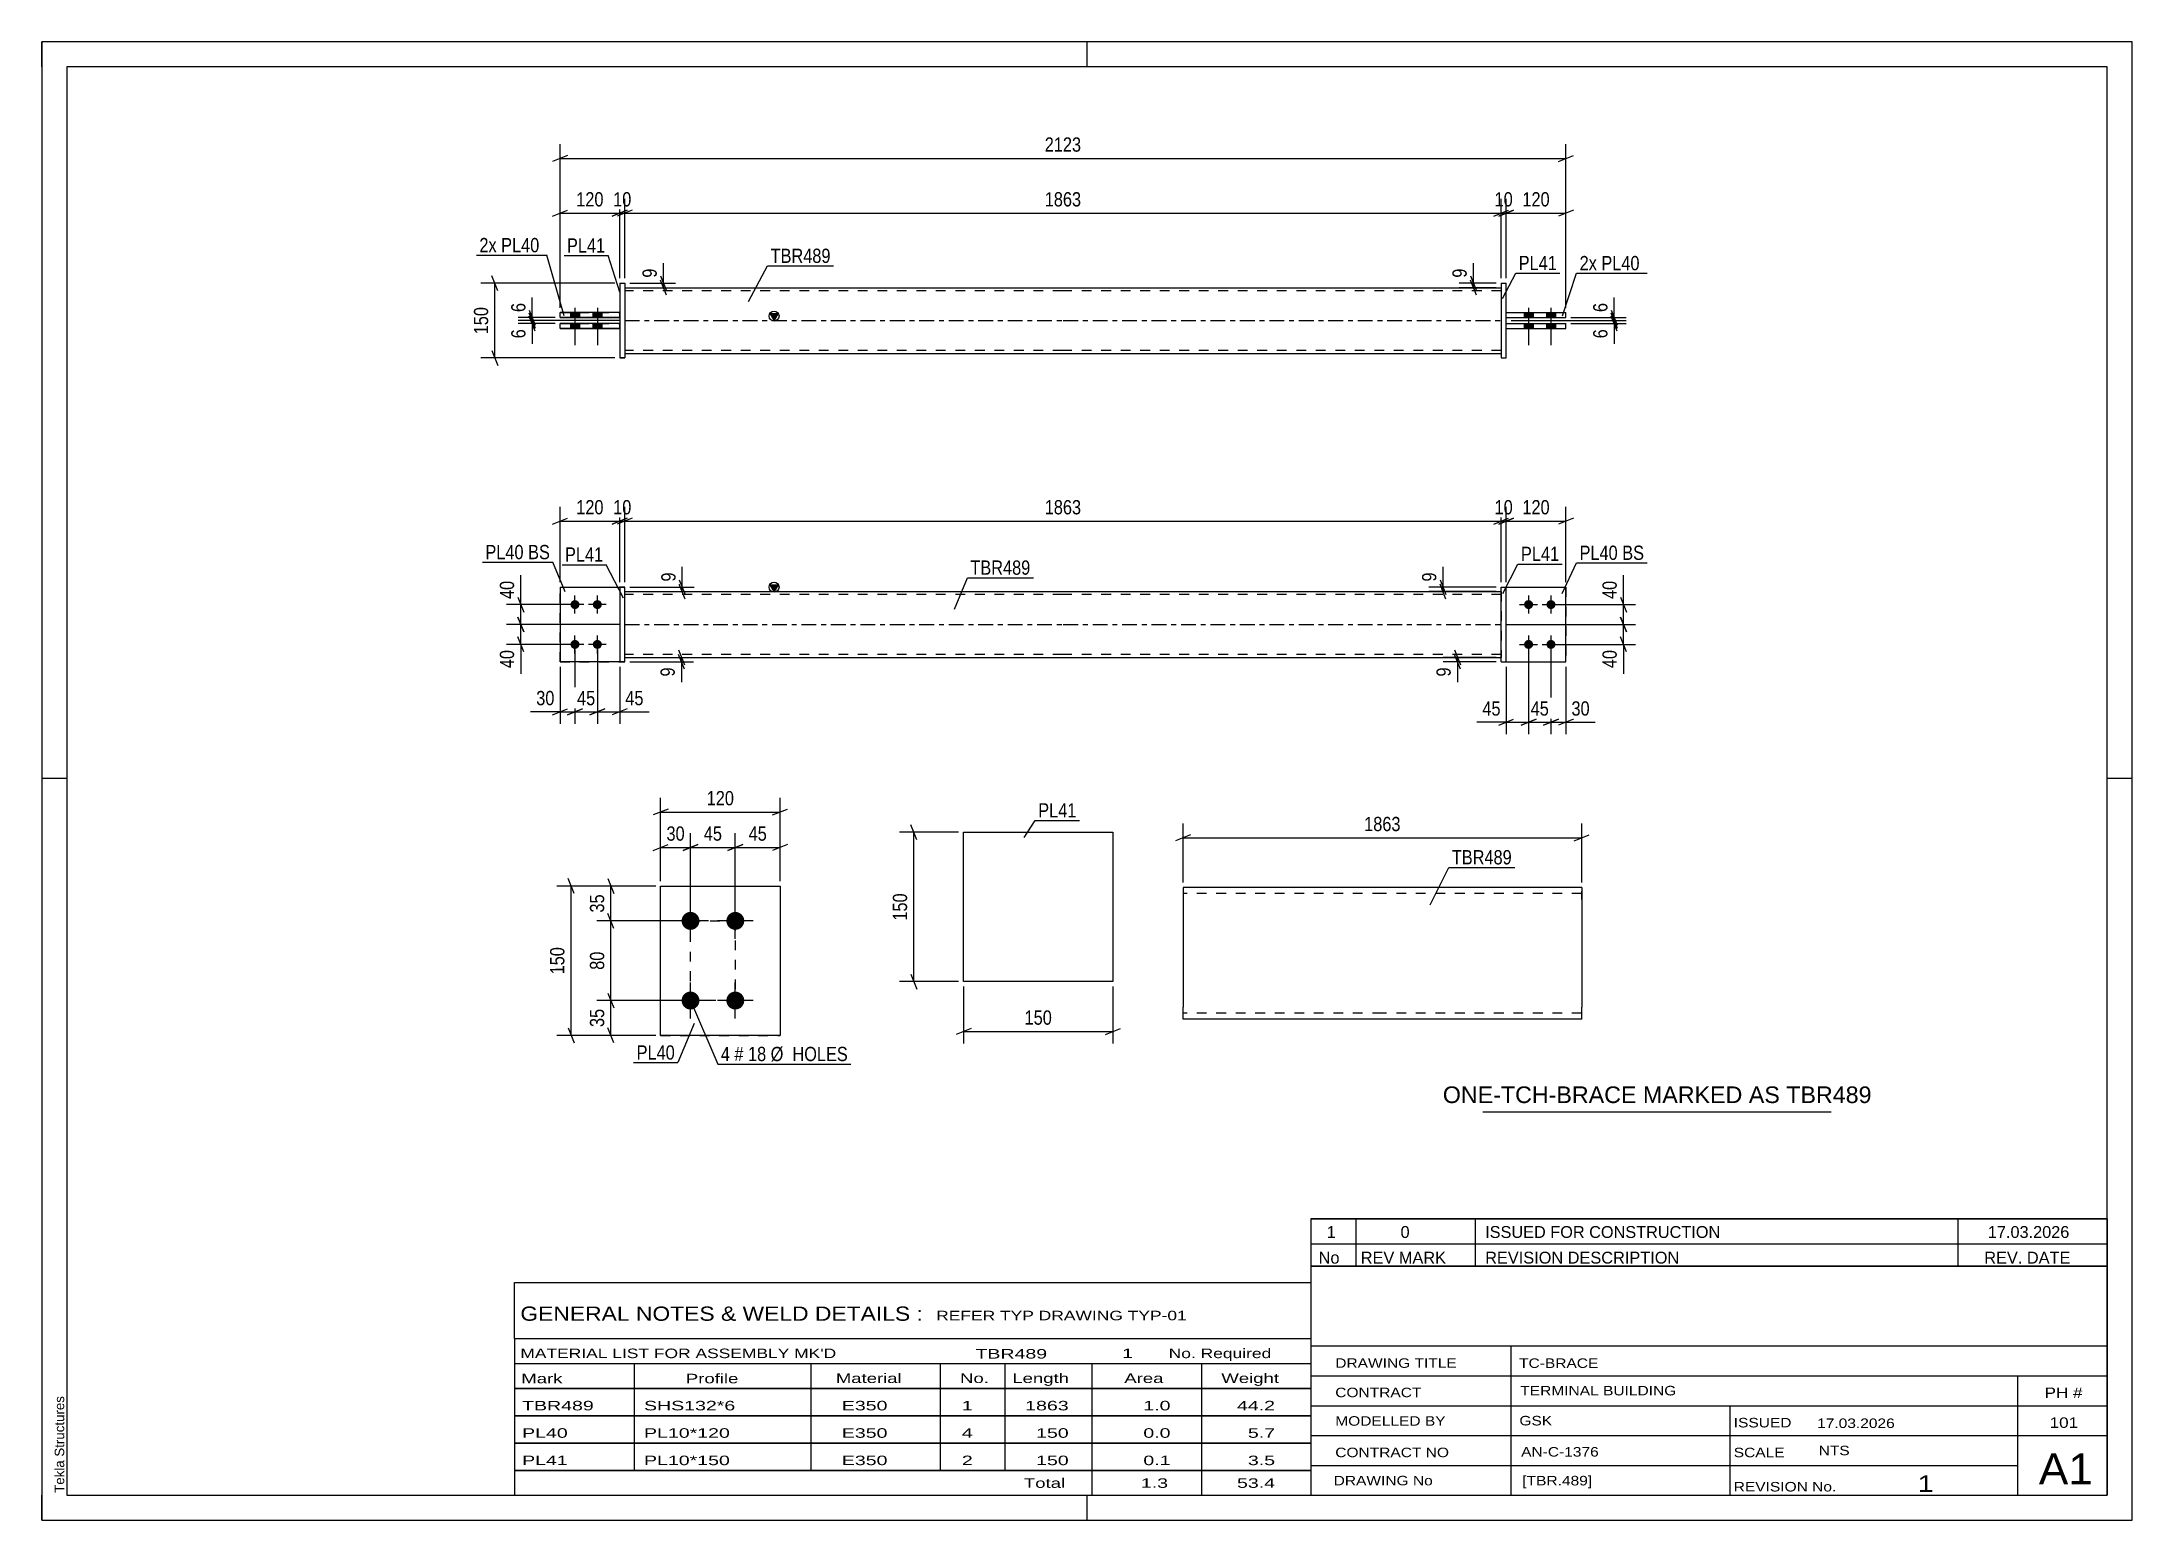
# Paper-space layout 'Layout1' of a CAD drawing. Header units: millimetres. Extents: x 0 to 420, y 0 to 297.
# The model-space entities are those that its viewports show. They can reach past a viewport. Long polylines and large blocks are cut down to what shows.
import ezdxf

# ---------------------------------------------------------------- set-up
doc = ezdxf.new("R2010")
doc.units = ezdxf.units.MM
doc.linetypes.add('DXK_LINE_DOT2', pattern=[3.9198, 1.9599, -1.9599])
doc.linetypes.add('DXK_LINE_DOT3', pattern=[5.9187, 2.979, -0.9799, 0.9799, -0.9799])
doc.layers.add('Viewport layer', color=7, linetype='Continuous', plot=False)
doc.styles.add('Arial', font='ARIAL.TTF', dxfattribs={"height": 0.2})
doc.styles.add('Arial Narrow', font='ARIALN.TTF', dxfattribs={"height": 0.2})

# ---------------------------------------------------------------- blocks, each defined once
blk = doc.blocks.new('Unknown-582684312-1127')
at = {"color": 5, "linetype": 'Continuous'}
for p, q in [((420, 297), (0, 297)), ((0, 297), (0, 0)), ((0, 292), (0, 297)), ((210, 292), (210, 297)), ((420, 0), (420, 297)), ((415, 292), (5, 292)), ((5, 292), (5, 5)), ((415, 5), (415, 292)), ((5, 149), (0, 149)), ((420, 149), (415, 149)), ((0, 0), (0, 5)), ((5, 5), (415, 5)), ((210, 0), (210, 5)), ((0, 0), (420, 0))]:
    blk.add_line(p, q, dxfattribs=at)
at = {"color": 174, "linetype": 'Continuous', "style": 'Arial'}
blk.add_text('Tekla Structures', height=1.9102, rotation=90, dxfattribs=at).set_placement((4.5, 5.5))
blk = doc.blocks.new('Part-582684312-1392 - 1364')
at = {"color": 2, "linetype": 'Continuous'}
for p, q in [((104.12, 187.44), (116.12, 187.44)), ((104.12, 187.44), (104.12, 172.44)), ((116.12, 172.44), (104.12, 172.44)), ((104.12, 172.44), (104.12, 172.44))]:
    blk.add_line(p, q, dxfattribs=at)
at = {"color": 7, "linetype": 'DXK_LINE_DOT2'}
for p, q in [((104.12, 187.44), (116.12, 187.44)), ((116.12, 187.44), (116.12, 187.44)), ((116.12, 187.44), (116.12, 172.44)), ((104.12, 172.44), (116.12, 172.44)), ((104.12, 172.44), (104.12, 172.44))]:
    blk.add_line(p, q, dxfattribs=at)
blk = doc.blocks.new('Bolt-582684312-1413 - 1364')
at = {"linetype": 'Continuous'}
for points in [[(298.72, 184.84), (298.91, 184.82), (299.09, 184.76), (299.25, 184.67), (299.39, 184.54), (299.5, 184.39), (299.58, 184.22), (299.61, 184.03), (299.61, 183.85), (299.58, 183.66), (299.5, 183.49), (299.39, 183.34), (299.25, 183.21), (299.09, 183.12), (298.91, 183.06), (298.72, 183.04), (298.53, 183.06), (298.35, 183.12), (298.19, 183.21), (298.05, 183.34), (297.94, 183.49), (297.86, 183.66), (297.82, 183.85), (297.82, 184.03), (297.86, 184.22), (297.94, 184.39), (298.05, 184.54), (298.19, 184.67), (298.35, 184.76), (298.53, 184.82)], [(303.22, 184.84), (303.41, 184.82), (303.59, 184.76), (303.75, 184.67), (303.89, 184.54), (304, 184.39), (304.08, 184.22), (304.11, 184.03), (304.11, 183.85), (304.08, 183.66), (304, 183.49), (303.89, 183.34), (303.75, 183.21), (303.59, 183.12), (303.41, 183.06), (303.22, 183.04), (303.03, 183.06), (302.85, 183.12), (302.69, 183.21), (302.55, 183.34), (302.44, 183.49), (302.36, 183.66), (302.32, 183.85), (302.32, 184.03), (302.36, 184.22), (302.44, 184.39), (302.55, 184.54), (302.69, 184.67), (302.85, 184.76), (303.03, 184.82)], [(298.72, 176.84), (298.91, 176.82), (299.09, 176.76), (299.25, 176.67), (299.39, 176.54), (299.5, 176.39), (299.58, 176.22), (299.61, 176.03), (299.61, 175.85), (299.58, 175.66), (299.5, 175.49), (299.39, 175.34), (299.25, 175.21), (299.09, 175.12), (298.91, 175.06), (298.72, 175.04), (298.53, 175.06), (298.35, 175.12), (298.19, 175.21), (298.05, 175.34), (297.94, 175.49), (297.86, 175.66), (297.82, 175.85), (297.82, 176.03), (297.86, 176.22), (297.94, 176.39), (298.05, 176.54), (298.19, 176.67), (298.35, 176.76), (298.53, 176.82)], [(303.22, 176.84), (303.41, 176.82), (303.59, 176.76), (303.75, 176.67), (303.89, 176.54), (304, 176.39), (304.08, 176.22), (304.11, 176.03), (304.11, 175.85), (304.08, 175.66), (304, 175.49), (303.89, 175.34), (303.75, 175.21), (303.59, 175.12), (303.41, 175.06), (303.22, 175.04), (303.03, 175.06), (302.85, 175.12), (302.69, 175.21), (302.55, 175.34), (302.44, 175.49), (302.36, 175.66), (302.32, 175.85), (302.32, 176.03), (302.36, 176.22), (302.44, 176.39), (302.55, 176.54), (302.69, 176.67), (302.85, 176.76), (303.03, 176.82)]]:
    blk.add_hatch(color=1, dxfattribs=at).paths.add_polyline_path(points)
at = {"color": 1, "linetype": 'Continuous'}
for p, q in [((298.72, 185.74), (298.72, 182.14)), ((303.22, 185.74), (303.22, 182.14)), ((296.92, 183.94), (300.52, 183.94)), ((301.42, 183.94), (305.02, 183.94)), ((298.72, 177.74), (298.72, 174.14)), ((303.22, 177.74), (303.22, 174.14)), ((296.92, 175.94), (300.52, 175.94)), ((301.42, 175.94), (305.02, 175.94))]:
    blk.add_line(p, q, dxfattribs=at)
blk = doc.blocks.new('Part-582684312-1397 - 1364')
at = {"color": 7, "linetype": 'DXK_LINE_DOT2'}
for p, q in [((104.12, 187.44), (116.12, 187.44)), ((104.12, 187.44), (116.12, 187.44)), ((104.12, 172.44), (104.12, 187.44)), ((116.12, 187.44), (116.12, 187.44)), ((116.12, 187.44), (116.12, 172.44)), ((104.12, 172.44), (116.12, 172.44)), ((116.12, 172.44), (104.12, 172.44)), ((104.12, 172.44), (104.12, 172.44))]:
    blk.add_line(p, q, dxfattribs=at)
blk = doc.blocks.new('Part-582684312-1412 - 1364')
at = {"color": 2, "linetype": 'Continuous'}
for p, q in [((117.12, 187.44), (116.12, 187.44)), ((116.12, 187.44), (116.12, 172.44)), ((117.12, 172.44), (117.12, 187.44)), ((116.12, 172.44), (117.12, 172.44)), ((117.12, 172.44), (116.12, 172.44))]:
    blk.add_line(p, q, dxfattribs=at)
at = {"color": 7, "linetype": 'DXK_LINE_DOT2'}
for p, q in [((116.12, 187.44), (117.12, 187.44)), ((116.12, 172.44), (116.12, 172.44)), ((116.12, 172.44), (116.12, 172.44)), ((117.12, 172.44), (117.12, 172.44)), ((117.12, 172.44), (117.12, 172.44))]:
    blk.add_line(p, q, dxfattribs=at)
blk = doc.blocks.new('Bolt-582684312-1414 - 1364')
at = {"linetype": 'Continuous'}
for points in [[(107.12, 183.04), (106.93, 183.06), (106.75, 183.12), (106.59, 183.21), (106.45, 183.34), (106.34, 183.49), (106.26, 183.66), (106.22, 183.85), (106.22, 184.03), (106.26, 184.22), (106.34, 184.39), (106.45, 184.54), (106.59, 184.67), (106.75, 184.76), (106.93, 184.82), (107.12, 184.84), (107.31, 184.82), (107.49, 184.76), (107.65, 184.67), (107.79, 184.54), (107.9, 184.39), (107.98, 184.22), (108.01, 184.03), (108.01, 183.85), (107.98, 183.66), (107.9, 183.49), (107.79, 183.34), (107.65, 183.21), (107.49, 183.12), (107.31, 183.06)], [(111.62, 183.04), (111.43, 183.06), (111.25, 183.12), (111.09, 183.21), (110.95, 183.34), (110.84, 183.49), (110.76, 183.66), (110.72, 183.85), (110.72, 184.03), (110.76, 184.22), (110.84, 184.39), (110.95, 184.54), (111.09, 184.67), (111.25, 184.76), (111.43, 184.82), (111.62, 184.84), (111.81, 184.82), (111.99, 184.76), (112.15, 184.67), (112.29, 184.54), (112.4, 184.39), (112.48, 184.22), (112.51, 184.03), (112.51, 183.85), (112.48, 183.66), (112.4, 183.49), (112.29, 183.34), (112.15, 183.21), (111.99, 183.12), (111.81, 183.06)], [(107.12, 175.04), (106.93, 175.06), (106.75, 175.12), (106.59, 175.21), (106.45, 175.34), (106.34, 175.49), (106.26, 175.66), (106.22, 175.85), (106.22, 176.03), (106.26, 176.22), (106.34, 176.39), (106.45, 176.54), (106.59, 176.67), (106.75, 176.76), (106.93, 176.82), (107.12, 176.84), (107.31, 176.82), (107.49, 176.76), (107.65, 176.67), (107.79, 176.54), (107.9, 176.39), (107.98, 176.22), (108.01, 176.03), (108.01, 175.85), (107.98, 175.66), (107.9, 175.49), (107.79, 175.34), (107.65, 175.21), (107.49, 175.12), (107.31, 175.06)], [(111.62, 175.04), (111.43, 175.06), (111.25, 175.12), (111.09, 175.21), (110.95, 175.34), (110.84, 175.49), (110.76, 175.66), (110.72, 175.85), (110.72, 176.03), (110.76, 176.22), (110.84, 176.39), (110.95, 176.54), (111.09, 176.67), (111.25, 176.76), (111.43, 176.82), (111.62, 176.84), (111.81, 176.82), (111.99, 176.76), (112.15, 176.67), (112.29, 176.54), (112.4, 176.39), (112.48, 176.22), (112.51, 176.03), (112.51, 175.85), (112.48, 175.66), (112.4, 175.49), (112.29, 175.34), (112.15, 175.21), (111.99, 175.12), (111.81, 175.06)]]:
    blk.add_hatch(color=1, dxfattribs=at).paths.add_polyline_path(points)
at = {"color": 1, "linetype": 'Continuous'}
for p, q in [((107.12, 182.14), (107.12, 185.74)), ((111.62, 182.14), (111.62, 185.74)), ((108.92, 183.94), (105.32, 183.94)), ((113.42, 183.94), (109.82, 183.94)), ((107.12, 174.14), (107.12, 177.74)), ((111.62, 174.14), (111.62, 177.74)), ((108.92, 175.94), (105.32, 175.94)), ((113.42, 175.94), (109.82, 175.94))]:
    blk.add_line(p, q, dxfattribs=at)
blk = doc.blocks.new('Part-582684312-1424 - 1364')
at = {"color": 2, "linetype": 'Continuous'}
for p, q in [((293.22, 187.44), (294.22, 187.44)), ((293.22, 172.44), (293.22, 187.44)), ((294.22, 172.44), (294.22, 187.44)), ((293.22, 172.44), (294.22, 172.44)), ((293.22, 172.44), (294.22, 172.44))]:
    blk.add_line(p, q, dxfattribs=at)
at = {"color": 7, "linetype": 'DXK_LINE_DOT2'}
for p, q in [((293.22, 187.44), (294.22, 187.44)), ((293.22, 172.44), (293.22, 172.44)), ((294.22, 172.44), (294.22, 172.44)), ((294.22, 172.44), (294.22, 172.44))]:
    blk.add_line(p, q, dxfattribs=at)
blk = doc.blocks.new('Part-582684312-1439 - 1364')
at = {"linetype": 'Continuous'}
blk.add_hatch(color=2, dxfattribs=at).paths.add_polyline_path([(147.12, 186.54), (146.32, 187.94), (147.92, 187.94)])
at = {"color": 2, "linetype": 'Continuous'}
for p, q in [((117.12, 186.54), (205.12, 186.54)), ((147.12, 186.54), (146.32, 187.94)), ((146.32, 187.94), (147.92, 187.94)), ((147.92, 187.94), (147.12, 186.54)), ((205.22, 186.54), (293.22, 186.54)), ((117.12, 173.34), (205.12, 173.34)), ((205.22, 173.34), (293.22, 173.34))]:
    blk.add_line(p, q, dxfattribs=at)
at = {"color": 7, "linetype": 'DXK_LINE_DOT2'}
for p, q in [((117.12, 173.34), (117.12, 186.54)), ((205.12, 185.94), (117.12, 185.94)), ((293.22, 185.94), (205.22, 185.94)), ((293.22, 186.54), (293.22, 173.34)), ((205.12, 173.94), (117.12, 173.94)), ((293.22, 173.94), (205.22, 173.94))]:
    blk.add_line(p, q, dxfattribs=at)
at = {"color": 7, "linetype": 'DXK_LINE_DOT3'}
for p, q in [((117.12, 179.94), (205.12, 179.94)), ((205.22, 179.94), (293.22, 179.94))]:
    blk.add_line(p, q, dxfattribs=at)
at = {"color": 2, "linetype": 'Continuous'}
blk.add_circle((147.12, 187.44), 1, dxfattribs=at)
blk = doc.blocks.new('Part-582684312-1444 - 1364')
at = {"color": 2, "linetype": 'Continuous'}
for p, q in [((294.22, 187.44), (306.22, 187.44)), ((306.22, 187.44), (306.22, 187.44)), ((306.22, 172.44), (306.22, 187.44)), ((294.22, 172.44), (306.22, 172.44))]:
    blk.add_line(p, q, dxfattribs=at)
at = {"color": 7, "linetype": 'DXK_LINE_DOT2'}
for p, q in [((294.22, 187.44), (306.22, 187.44)), ((294.22, 172.44), (294.22, 187.44)), ((294.22, 172.44), (294.22, 172.44)), ((294.22, 172.44), (306.22, 172.44))]:
    blk.add_line(p, q, dxfattribs=at)
blk = doc.blocks.new('Part-582684312-1449 - 1364')
at = {"color": 7, "linetype": 'DXK_LINE_DOT2'}
for p, q in [((294.22, 187.44), (306.22, 187.44)), ((294.22, 172.44), (294.22, 187.44)), ((294.22, 187.44), (306.22, 187.44)), ((306.22, 187.44), (306.22, 187.44)), ((306.22, 187.44), (306.22, 172.44)), ((294.22, 172.44), (294.22, 172.44)), ((294.22, 172.44), (306.22, 172.44)), ((294.22, 172.44), (306.22, 172.44))]:
    blk.add_line(p, q, dxfattribs=at)
blk = doc.blocks.new('Part-582684312-1771 - 1745')
at = {"color": 2, "linetype": 'Continuous'}
for p, q in [((116.12, 240.39), (104.12, 240.39)), ((104.12, 239.39), (104.12, 240.39)), ((116.12, 239.39), (116.12, 240.39)), ((104.12, 239.39), (116.12, 239.39)), ((116.12, 239.39), (104.12, 239.39))]:
    blk.add_line(p, q, dxfattribs=at)
at = {"color": 7, "linetype": 'DXK_LINE_DOT2'}
for p, q in [((104.12, 240.39), (116.12, 240.39)), ((104.12, 239.39), (104.12, 239.39)), ((116.12, 239.39), (116.12, 239.39)), ((116.12, 239.39), (116.12, 239.39))]:
    blk.add_line(p, q, dxfattribs=at)
blk = doc.blocks.new('Part-582684312-1751 - 1745')
at = {"linetype": 'Continuous'}
blk.add_hatch(color=2, dxfattribs=at).paths.add_polyline_path([(147.12, 240.99), (146.32, 242.39), (147.92, 242.39)])
at = {"color": 2, "linetype": 'Continuous'}
for p, q in [((117.12, 247.59), (205.12, 247.59)), ((205.22, 247.59), (293.22, 247.59)), ((147.12, 240.99), (146.32, 242.39)), ((146.32, 242.39), (147.92, 242.39)), ((147.92, 242.39), (147.12, 240.99)), ((117.12, 234.39), (205.12, 234.39)), ((205.22, 234.39), (293.22, 234.39))]:
    blk.add_line(p, q, dxfattribs=at)
at = {"color": 7, "linetype": 'DXK_LINE_DOT2'}
for p, q in [((117.12, 247.59), (117.12, 234.39)), ((205.12, 246.99), (117.12, 246.99)), ((293.22, 246.99), (205.22, 246.99)), ((293.22, 247.59), (293.22, 234.39)), ((205.12, 234.99), (117.12, 234.99)), ((293.22, 234.99), (205.22, 234.99))]:
    blk.add_line(p, q, dxfattribs=at)
at = {"color": 7, "linetype": 'DXK_LINE_DOT3'}
for p, q in [((117.12, 240.99), (205.12, 240.99)), ((205.22, 240.99), (293.22, 240.99))]:
    blk.add_line(p, q, dxfattribs=at)
at = {"color": 2, "linetype": 'Continuous'}
blk.add_circle((147.12, 241.89), 1, dxfattribs=at)
blk = doc.blocks.new('Part-582684312-1756 - 1745')
at = {"color": 2, "linetype": 'Continuous'}
for p, q in [((294.22, 240.39), (306.22, 240.39)), ((294.22, 239.39), (294.22, 240.39)), ((306.22, 239.39), (306.22, 240.39)), ((294.22, 239.39), (306.22, 239.39)), ((294.22, 239.39), (306.22, 239.39))]:
    blk.add_line(p, q, dxfattribs=at)
at = {"color": 7, "linetype": 'DXK_LINE_DOT2'}
for p, q in [((294.22, 240.39), (306.22, 240.39)), ((294.22, 239.39), (294.22, 239.39)), ((306.22, 239.39), (306.22, 239.39)), ((306.22, 239.39), (306.22, 239.39))]:
    blk.add_line(p, q, dxfattribs=at)
blk = doc.blocks.new('Part-582684312-1761 - 1745')
at = {"color": 2, "linetype": 'Continuous'}
for p, q in [((294.22, 242.59), (306.22, 242.59)), ((294.22, 241.59), (294.22, 242.59)), ((294.22, 241.59), (306.22, 241.59)), ((294.22, 241.59), (306.22, 241.59)), ((306.22, 241.59), (306.22, 242.59))]:
    blk.add_line(p, q, dxfattribs=at)
at = {"color": 7, "linetype": 'DXK_LINE_DOT2'}
for p, q in [((294.22, 242.59), (306.22, 242.59)), ((294.22, 241.59), (294.22, 241.59)), ((306.22, 241.59), (306.22, 241.59)), ((306.22, 241.59), (306.22, 241.59))]:
    blk.add_line(p, q, dxfattribs=at)
blk = doc.blocks.new('Part-582684312-1766 - 1745')
at = {"color": 2, "linetype": 'Continuous'}
for p, q in [((293.22, 248.49), (293.22, 233.49)), ((293.22, 248.49), (294.22, 248.49)), ((294.22, 233.49), (294.22, 248.49)), ((293.22, 233.49), (294.22, 233.49)), ((293.22, 233.49), (294.22, 233.49))]:
    blk.add_line(p, q, dxfattribs=at)
at = {"color": 7, "linetype": 'DXK_LINE_DOT2'}
for p, q in [((293.22, 248.49), (293.22, 248.49)), ((293.22, 248.49), (294.22, 248.49)), ((293.22, 233.49), (293.22, 233.49)), ((294.22, 233.49), (294.22, 233.49)), ((294.22, 233.49), (294.22, 233.49))]:
    blk.add_line(p, q, dxfattribs=at)
blk = doc.blocks.new('Part-582684312-1776 - 1745')
at = {"color": 2, "linetype": 'Continuous'}
for p, q in [((116.12, 242.59), (104.12, 242.59)), ((104.12, 241.59), (104.12, 242.59)), ((104.12, 241.59), (116.12, 241.59)), ((116.12, 241.59), (104.12, 241.59)), ((116.12, 241.59), (116.12, 242.59))]:
    blk.add_line(p, q, dxfattribs=at)
at = {"color": 7, "linetype": 'DXK_LINE_DOT2'}
for p, q in [((104.12, 242.59), (116.12, 242.59)), ((104.12, 241.59), (104.12, 241.59)), ((116.12, 241.59), (116.12, 241.59)), ((116.12, 241.59), (116.12, 241.59))]:
    blk.add_line(p, q, dxfattribs=at)
blk = doc.blocks.new('Part-582684312-1781 - 1745')
at = {"color": 2, "linetype": 'Continuous'}
for p, q in [((116.12, 248.49), (117.12, 248.49)), ((116.12, 248.49), (116.12, 233.49)), ((117.12, 248.49), (117.12, 233.49)), ((116.12, 233.49), (117.12, 233.49)), ((117.12, 233.49), (116.12, 233.49))]:
    blk.add_line(p, q, dxfattribs=at)
at = {"color": 7, "linetype": 'DXK_LINE_DOT2'}
for p, q in [((116.12, 248.49), (117.12, 248.49)), ((117.12, 248.49), (117.12, 248.49)), ((116.12, 233.49), (116.12, 233.49)), ((116.12, 233.49), (116.12, 233.49)), ((117.12, 233.49), (117.12, 233.49)), ((117.12, 233.49), (117.12, 233.49))]:
    blk.add_line(p, q, dxfattribs=at)
blk = doc.blocks.new('Bolt-582684312-1782 - 1745')
at = {"linetype": 'Continuous'}
for points in [[(299.62, 242.59), (297.82, 242.59), (297.82, 241.59), (299.62, 241.59)], [(299.62, 242.59), (297.82, 242.59), (297.82, 241.59), (299.62, 241.59)], [(299.62, 240.39), (297.82, 240.39), (297.82, 239.39), (299.62, 239.39)], [(299.62, 240.39), (297.82, 240.39), (297.82, 239.39), (299.62, 239.39)], [(304.12, 242.59), (302.32, 242.59), (302.32, 241.59), (304.12, 241.59)], [(304.12, 242.59), (302.32, 242.59), (302.32, 241.59), (304.12, 241.59)], [(304.12, 240.39), (302.32, 240.39), (302.32, 239.39), (304.12, 239.39)], [(304.12, 240.39), (302.32, 240.39), (302.32, 239.39), (304.12, 239.39)]]:
    blk.add_hatch(color=1, dxfattribs=at).paths.add_polyline_path(points)
at = {"color": 1, "linetype": 'Continuous'}
for p, q in [((297.82, 242.59), (297.82, 241.59)), ((297.82, 242.59), (297.82, 241.59)), ((297.82, 240.39), (297.82, 239.39)), ((297.82, 240.39), (297.82, 239.39)), ((298.72, 243.59), (298.72, 236.09)), ((298.72, 243.59), (298.72, 236.09)), ((299.62, 242.59), (299.62, 241.59)), ((299.62, 242.59), (299.62, 241.59)), ((299.62, 240.39), (299.62, 239.39)), ((299.62, 240.39), (299.62, 239.39)), ((302.32, 242.59), (302.32, 241.59)), ((302.32, 242.59), (302.32, 241.59)), ((302.32, 240.39), (302.32, 239.39)), ((302.32, 240.39), (302.32, 239.39)), ((303.22, 243.59), (303.22, 236.09)), ((303.22, 243.59), (303.22, 236.09)), ((304.12, 242.59), (304.12, 241.59)), ((304.12, 242.59), (304.12, 241.59)), ((304.12, 240.39), (304.12, 239.39)), ((304.12, 240.39), (304.12, 239.39))]:
    blk.add_line(p, q, dxfattribs=at)
blk = doc.blocks.new('Bolt-582684312-1783 - 1745')
at = {"linetype": 'Continuous'}
for points in [[(106.22, 241.59), (108.02, 241.59), (108.02, 242.59), (106.22, 242.59)], [(106.22, 241.59), (108.02, 241.59), (108.02, 242.59), (106.22, 242.59)], [(106.22, 239.39), (108.02, 239.39), (108.02, 240.39), (106.22, 240.39)], [(106.22, 239.39), (108.02, 239.39), (108.02, 240.39), (106.22, 240.39)], [(110.72, 241.59), (112.52, 241.59), (112.52, 242.59), (110.72, 242.59)], [(110.72, 241.59), (112.52, 241.59), (112.52, 242.59), (110.72, 242.59)], [(110.72, 239.39), (112.52, 239.39), (112.52, 240.39), (110.72, 240.39)], [(110.72, 239.39), (112.52, 239.39), (112.52, 240.39), (110.72, 240.39)]]:
    blk.add_hatch(color=1, dxfattribs=at).paths.add_polyline_path(points)
at = {"color": 1, "linetype": 'Continuous'}
for p, q in [((106.22, 242.59), (106.22, 241.59)), ((106.22, 242.59), (106.22, 241.59)), ((106.22, 240.39), (106.22, 239.39)), ((106.22, 240.39), (106.22, 239.39)), ((107.12, 243.59), (107.12, 236.09)), ((107.12, 243.59), (107.12, 236.09)), ((108.02, 242.59), (108.02, 241.59)), ((108.02, 242.59), (108.02, 241.59)), ((108.02, 240.39), (108.02, 239.39)), ((108.02, 240.39), (108.02, 239.39)), ((110.72, 242.59), (110.72, 241.59)), ((110.72, 242.59), (110.72, 241.59)), ((110.72, 240.39), (110.72, 239.39)), ((110.72, 240.39), (110.72, 239.39)), ((111.62, 243.59), (111.62, 236.09)), ((111.62, 243.59), (111.62, 236.09)), ((112.52, 242.59), (112.52, 241.59)), ((112.52, 242.59), (112.52, 241.59)), ((112.52, 240.39), (112.52, 239.39)), ((112.52, 240.39), (112.52, 239.39))]:
    blk.add_line(p, q, dxfattribs=at)
blk = doc.blocks.new('Bolt-582684312-2085 - 2022')
at = {"linetype": 'Continuous'}
for points in [[(130.34, 118.6), (129.96, 118.63), (129.6, 118.75), (129.28, 118.94), (129, 119.19), (128.78, 119.5), (128.63, 119.84), (128.55, 120.21), (128.55, 120.58), (128.63, 120.95), (128.78, 121.3), (129, 121.6), (129.28, 121.85), (129.6, 122.04), (129.96, 122.16), (130.34, 122.2), (130.71, 122.16), (131.07, 122.04), (131.4, 121.85), (131.67, 121.6), (131.9, 121.3), (132.05, 120.95), (132.13, 120.58), (132.13, 120.21), (132.05, 119.84), (131.9, 119.5), (131.67, 119.19), (131.4, 118.94), (131.07, 118.75), (130.71, 118.63)], [(139.34, 118.6), (138.96, 118.63), (138.6, 118.75), (138.28, 118.94), (138, 119.19), (137.78, 119.5), (137.63, 119.84), (137.55, 120.21), (137.55, 120.58), (137.63, 120.95), (137.78, 121.3), (138, 121.6), (138.28, 121.85), (138.6, 122.04), (138.96, 122.16), (139.34, 122.2), (139.71, 122.16), (140.07, 122.04), (140.4, 121.85), (140.67, 121.6), (140.9, 121.3), (141.05, 120.95), (141.13, 120.58), (141.13, 120.21), (141.05, 119.84), (140.9, 119.5), (140.67, 119.19), (140.4, 118.94), (140.07, 118.75), (139.71, 118.63)], [(130.34, 102.6), (129.96, 102.63), (129.6, 102.75), (129.28, 102.94), (129, 103.19), (128.78, 103.5), (128.63, 103.84), (128.55, 104.21), (128.55, 104.58), (128.63, 104.95), (128.78, 105.3), (129, 105.6), (129.28, 105.85), (129.6, 106.04), (129.96, 106.16), (130.34, 106.2), (130.71, 106.16), (131.07, 106.04), (131.4, 105.85), (131.67, 105.6), (131.9, 105.3), (132.05, 104.95), (132.13, 104.58), (132.13, 104.21), (132.05, 103.84), (131.9, 103.5), (131.67, 103.19), (131.4, 102.94), (131.07, 102.75), (130.71, 102.63)], [(139.34, 102.6), (138.96, 102.63), (138.6, 102.75), (138.28, 102.94), (138, 103.19), (137.78, 103.5), (137.63, 103.84), (137.55, 104.21), (137.55, 104.58), (137.63, 104.95), (137.78, 105.3), (138, 105.6), (138.28, 105.85), (138.6, 106.04), (138.96, 106.16), (139.34, 106.2), (139.71, 106.16), (140.07, 106.04), (140.4, 105.85), (140.67, 105.6), (140.9, 105.3), (141.05, 104.95), (141.13, 104.58), (141.13, 104.21), (141.05, 103.84), (140.9, 103.5), (140.67, 103.19), (140.4, 102.94), (140.07, 102.75), (139.71, 102.63)]]:
    blk.add_hatch(color=1, dxfattribs=at).paths.add_polyline_path(points)
at = {"color": 1, "linetype": 'Continuous'}
for p, q in [((130.34, 116.8), (130.34, 124)), ((139.34, 116.8), (139.34, 124)), ((133.94, 120.4), (126.74, 120.4)), ((142.94, 120.4), (135.74, 120.4)), ((130.34, 100.8), (130.34, 108)), ((139.34, 100.8), (139.34, 108)), ((133.94, 104.4), (126.74, 104.4)), ((142.94, 104.4), (135.74, 104.4))]:
    blk.add_line(p, q, dxfattribs=at)
blk = doc.blocks.new('Part-582684312-2090 - 2022')
at = {"color": 2, "linetype": 'Continuous'}
for p, q in [((124.34, 127.4), (148.34, 127.4)), ((124.34, 97.4), (124.34, 127.4)), ((148.34, 127.4), (148.34, 127.4)), ((148.34, 127.4), (148.34, 97.4)), ((148.34, 97.4), (124.34, 97.4)), ((124.34, 97.4), (124.34, 97.4))]:
    blk.add_line(p, q, dxfattribs=at)
at = {"color": 7, "linetype": 'DXK_LINE_DOT2'}
for p, q in [((124.34, 127.4), (148.34, 127.4)), ((124.34, 97.4), (148.34, 97.4)), ((124.34, 97.4), (124.34, 97.4))]:
    blk.add_line(p, q, dxfattribs=at)
blk = doc.blocks.new('Part-582684312-2237 - 2231')
at = {"color": 2, "linetype": 'Continuous'}
for p, q in [((185.2, 138.19), (215.2, 138.19)), ((185.2, 108.19), (185.2, 138.19)), ((215.2, 138.19), (215.2, 108.19)), ((215.2, 108.19), (185.2, 108.19))]:
    blk.add_line(p, q, dxfattribs=at)
blk = doc.blocks.new('Part-582684312-2260 - 2254')
at = {"color": 2, "linetype": 'Continuous'}
for p, q in [((269.3, 127.08), (229.3, 127.08)), ((229.3, 127.08), (229.3, 103.08)), ((309.4, 127.08), (269.4, 127.08)), ((309.4, 127.08), (309.4, 126.9)), ((309.4, 126.9), (309.4, 124.68)), ((309.4, 124.68), (309.4, 103.08)), ((229.3, 101.38), (229.3, 103.08)), ((229.3, 100.86), (229.3, 101.38)), ((229.3, 100.68), (229.3, 100.86)), ((309.4, 100.68), (309.4, 103.08)), ((269.3, 100.68), (229.3, 100.68)), ((309.4, 100.68), (269.4, 100.68))]:
    blk.add_line(p, q, dxfattribs=at)
at = {"color": 7, "linetype": 'DXK_LINE_DOT2'}
for p, q in [((309.4, 124.68), (309.4, 126.38)), ((269.3, 125.88), (229.3, 125.88)), ((309.4, 125.88), (269.4, 125.88)), ((229.3, 101.38), (229.3, 103.08)), ((229.3, 101.88), (229.3, 101.97)), ((229.3, 101.88), (229.3, 101.97)), ((269.3, 101.88), (229.3, 101.88)), ((309.4, 101.88), (269.4, 101.88)), ((309.4, 101.97), (309.4, 102.62)), ((309.4, 101.88), (309.4, 101.97)), ((229.3, 100.68), (229.3, 100.68))]:
    blk.add_line(p, q, dxfattribs=at)
blk = doc.blocks.new('Rectangle-582684312-2216 - 2022')
at = {"color": 1, "linetype": 'DXK_LINE_DOT2'}
blk.add_lwpolyline([(130.34, 120.4), (139.34, 120.4), (139.34, 104.4), (130.34, 104.4), (130.34, 120.4)], close=True, dxfattribs=at)
blk = doc.blocks.new('StraightDimension-582684312-1681 - 1364')
at = {"color": 7, "linetype": 'Continuous'}
for p, q in [((317.18, 181.44), (318.38, 178.44)), ((294.22, 179.94), (320.18, 179.94)), ((318.38, 174.44), (317.18, 177.44)), ((317.78, 175.94), (317.78, 179.94)), ((304.22, 175.94), (320.18, 175.94))]:
    blk.add_line(p, q, dxfattribs=at)
at = {"color": 0}
blk.add_wipeout([(317.03, 175.41), (312.83, 175.41), (312.83, 170.56), (317.03, 170.56)], dxfattribs=at)
at = {"color": 7, "linetype": 'Continuous'}
blk.add_line((317.78, 175.94), (317.78, 170.03), dxfattribs=at)
blk.add_line((317.78, 175.94), (317.78, 170.03), dxfattribs=at)
at = {"color": 3, "style": 'Arial Narrow'}
blk.add_text('40', height=2.863, rotation=90.0002, dxfattribs=at).set_placement((316.43, 171.16))
blk = doc.blocks.new('StraightDimension-582684312-1601 - 1364')
at = {"color": 7, "linetype": 'Continuous'}
for p, q in [((95.64, 185.44), (96.84, 182.44)), ((106.12, 183.94), (93.39, 183.94)), ((96.84, 178.44), (95.64, 181.44)), ((96.24, 179.94), (96.24, 183.94)), ((116.12, 179.94), (93.39, 179.94))]:
    blk.add_line(p, q, dxfattribs=at)
at = {"color": 0}
blk.add_wipeout([(95.49, 189.32), (91.29, 189.32), (91.29, 184.46), (95.49, 184.46)], dxfattribs=at)
at = {"color": 7, "linetype": 'Continuous'}
blk.add_line((96.24, 183.94), (96.24, 189.85), dxfattribs=at)
blk.add_line((96.24, 183.94), (96.24, 189.85), dxfattribs=at)
at = {"color": 3, "style": 'Arial Narrow'}
blk.add_text('40', height=2.863, rotation=90.0002, dxfattribs=at).set_placement((94.89, 185.06))
blk = doc.blocks.new('StraightDimension-582684312-1572 - 1364')
at = {"color": 7, "linetype": 'Continuous'}
for p, q in [((107.12, 174.94), (107.12, 159.98)), ((104.12, 171.44), (104.12, 159.98)), ((102.62, 161.78), (105.62, 162.98)), ((104.12, 162.38), (107.12, 162.38)), ((108.62, 162.98), (105.62, 161.78))]:
    blk.add_line(p, q, dxfattribs=at)
at = {"color": 0}
blk.add_wipeout([(103.59, 163.13), (103.59, 167.33), (98.74, 167.33), (98.74, 163.13)], dxfattribs=at)
at = {"color": 7, "linetype": 'Continuous'}
blk.add_line((104.12, 162.38), (98.21, 162.38), dxfattribs=at)
blk.add_line((104.12, 162.38), (98.21, 162.38), dxfattribs=at)
at = {"color": 3, "style": 'Arial Narrow'}
blk.add_text('30', height=2.863, dxfattribs=at).set_placement((99.34, 163.73))
blk = doc.blocks.new('StraightDimension-582684312-1565 - 1364')
at = {"color": 7, "linetype": 'Continuous'}
for p, q in [((107.12, 174.94), (107.12, 159.98)), ((111.62, 174.94), (111.62, 159.98)), ((105.62, 161.78), (108.62, 162.98)), ((107.12, 162.38), (111.62, 162.38)), ((113.12, 162.98), (110.12, 161.78))]:
    blk.add_line(p, q, dxfattribs=at)
at = {"color": 0}
blk.add_wipeout([(111.8, 163.13), (111.8, 167.33), (106.94, 167.33), (106.94, 163.13)], dxfattribs=at)
at = {"color": 3, "style": 'Arial Narrow'}
blk.add_text('45', height=2.863, dxfattribs=at).set_placement((107.54, 163.73))
blk = doc.blocks.new('StraightDimension-582684312-1552 - 1364')
at = {"color": 7, "linetype": 'Continuous'}
for p, q in [((111.62, 174.94), (111.62, 159.98)), ((116.12, 171.44), (116.12, 159.98)), ((110.12, 161.78), (113.12, 162.98)), ((111.62, 162.38), (116.12, 162.38)), ((117.62, 162.98), (114.62, 161.78))]:
    blk.add_line(p, q, dxfattribs=at)
at = {"color": 0}
blk.add_wipeout([(121.5, 163.13), (121.5, 167.33), (116.64, 167.33), (116.64, 163.13)], dxfattribs=at)
at = {"color": 7, "linetype": 'Continuous'}
blk.add_line((116.12, 162.38), (122.03, 162.38), dxfattribs=at)
blk.add_line((116.12, 162.38), (122.03, 162.38), dxfattribs=at)
at = {"color": 3, "style": 'Arial Narrow'}
blk.add_text('45', height=2.863, dxfattribs=at).set_placement((117.24, 163.73))
blk = doc.blocks.new('StraightDimension-582684312-1458 - 1364')
at = {"color": 7, "linetype": 'Continuous'}
for p, q in [((104.12, 188.44), (104.12, 203.57)), ((116.12, 188.44), (116.12, 203.57)), ((102.62, 200.12), (105.62, 201.32)), ((104.12, 200.72), (116.12, 200.72)), ((117.62, 201.32), (114.62, 200.12))]:
    blk.add_line(p, q, dxfattribs=at)
at = {"color": 0}
blk.add_wipeout([(113.46, 201.47), (113.46, 205.67), (106.78, 205.67), (106.78, 201.47)], dxfattribs=at)
at = {"color": 3, "style": 'Arial Narrow'}
blk.add_text('120', height=2.863, dxfattribs=at).set_placement((107.38, 202.07))
blk = doc.blocks.new('StraightDimension-582684312-1485 - 1364')
at = {"color": 7, "linetype": 'Continuous'}
for p, q in [((116.12, 188.44), (116.12, 203.57)), ((117.12, 188.44), (117.12, 203.57)), ((114.62, 200.12), (117.62, 201.32)), ((118.62, 201.32), (115.62, 200.12)), ((116.12, 200.72), (117.12, 200.72))]:
    blk.add_line(p, q, dxfattribs=at)
at = {"color": 0}
blk.add_wipeout([(119.05, 201.47), (119.05, 205.67), (114.19, 205.67), (114.19, 201.47)], dxfattribs=at)
at = {"color": 3, "style": 'Arial Narrow'}
blk.add_text('10', height=2.863, dxfattribs=at).set_placement((114.79, 202.07))
blk = doc.blocks.new('StraightDimension-582684312-1502 - 1364')
at = {"color": 7, "linetype": 'Continuous'}
for p, q in [((117.12, 188.44), (117.12, 203.57)), ((293.22, 188.44), (293.22, 203.57)), ((118.62, 201.32), (115.62, 200.12)), ((117.12, 200.72), (293.22, 200.72)), ((291.72, 200.12), (294.72, 201.32))]:
    blk.add_line(p, q, dxfattribs=at)
at = {"color": 0}
blk.add_wipeout([(209.43, 201.47), (209.43, 205.67), (200.91, 205.67), (200.91, 201.47)], dxfattribs=at)
at = {"color": 3, "style": 'Arial Narrow'}
blk.add_text('1863', height=2.863, dxfattribs=at).set_placement((201.51, 202.07))
blk = doc.blocks.new('StraightDimension-582684312-1511 - 1364')
at = {"color": 7, "linetype": 'Continuous'}
for p, q in [((293.22, 188.44), (293.22, 203.57)), ((294.22, 188.44), (294.22, 203.57)), ((291.72, 200.12), (294.72, 201.32)), ((295.72, 201.32), (292.72, 200.12)), ((293.22, 200.72), (294.22, 200.72))]:
    blk.add_line(p, q, dxfattribs=at)
at = {"color": 0}
blk.add_wipeout([(296.15, 201.47), (296.15, 205.67), (291.29, 205.67), (291.29, 201.47)], dxfattribs=at)
at = {"color": 3, "style": 'Arial Narrow'}
blk.add_text('10', height=2.863, dxfattribs=at).set_placement((291.89, 202.07))
blk = doc.blocks.new('StraightDimension-582684312-1529 - 1364')
at = {"color": 7, "linetype": 'Continuous'}
for p, q in [((294.22, 188.44), (294.22, 203.57)), ((306.22, 188.44), (306.22, 203.57)), ((292.72, 200.12), (295.72, 201.32)), ((294.22, 200.72), (306.22, 200.72)), ((307.72, 201.32), (304.72, 200.12))]:
    blk.add_line(p, q, dxfattribs=at)
at = {"color": 0}
blk.add_wipeout([(303.56, 201.47), (303.56, 205.67), (296.88, 205.67), (296.88, 201.47)], dxfattribs=at)
at = {"color": 3, "style": 'Arial Narrow'}
blk.add_text('120', height=2.863, dxfattribs=at).set_placement((297.48, 202.07))
blk = doc.blocks.new('StraightDimension-582684312-1583 - 1364')
at = {"color": 7, "linetype": 'Continuous'}
for p, q in [((118.12, 173.34), (130.92, 173.34)), ((118.12, 172.44), (130.92, 172.44)), ((127.92, 174.84), (129.12, 171.84)), ((129.12, 170.94), (127.92, 173.94)), ((128.52, 172.44), (128.52, 173.34))]:
    blk.add_line(p, q, dxfattribs=at)
at = {"color": 0}
blk.add_wipeout([(127.77, 171.92), (123.57, 171.92), (123.57, 168.89), (127.77, 168.89)], dxfattribs=at)
at = {"color": 7, "linetype": 'Continuous'}
blk.add_line((128.52, 172.44), (128.52, 168.36), dxfattribs=at)
blk.add_line((128.52, 172.44), (128.52, 168.36), dxfattribs=at)
at = {"color": 3, "style": 'Arial Narrow'}
blk.add_text('9', height=2.86, rotation=90.0002, dxfattribs=at).set_placement((127.17, 169.49))
blk = doc.blocks.new('StraightDimension-582684312-1592 - 1364')
at = {"color": 7, "linetype": 'Continuous'}
for p, q in [((118.12, 187.44), (131.08, 187.44)), ((118.12, 186.54), (131.08, 186.54)), ((128.08, 188.94), (129.28, 185.94)), ((129.28, 185.04), (128.08, 188.04)), ((128.68, 186.54), (128.68, 187.44))]:
    blk.add_line(p, q, dxfattribs=at)
at = {"color": 0}
blk.add_wipeout([(127.93, 190.99), (123.73, 190.99), (123.73, 187.97), (127.93, 187.97)], dxfattribs=at)
at = {"color": 7, "linetype": 'Continuous'}
blk.add_line((128.68, 187.44), (128.68, 191.52), dxfattribs=at)
blk.add_line((128.68, 187.44), (128.68, 191.52), dxfattribs=at)
at = {"color": 3, "style": 'Arial Narrow'}
blk.add_text('9', height=2.86, rotation=90.0002, dxfattribs=at).set_placement((127.33, 188.57))
blk = doc.blocks.new('StraightDimension-582684312-1618 - 1364')
at = {"color": 7, "linetype": 'Continuous'}
for p, q in [((95.64, 181.44), (96.84, 178.44)), ((116.12, 179.94), (93.39, 179.94)), ((96.84, 174.44), (95.64, 177.44)), ((96.24, 175.94), (96.24, 179.94)), ((106.12, 175.94), (93.39, 175.94))]:
    blk.add_line(p, q, dxfattribs=at)
at = {"color": 0}
blk.add_wipeout([(95.49, 175.41), (91.29, 175.41), (91.29, 170.56), (95.49, 170.56)], dxfattribs=at)
at = {"color": 7, "linetype": 'Continuous'}
blk.add_line((96.24, 175.94), (96.24, 170.03), dxfattribs=at)
blk.add_line((96.24, 175.94), (96.24, 170.03), dxfattribs=at)
at = {"color": 3, "style": 'Arial Narrow'}
blk.add_text('40', height=2.863, rotation=90.0002, dxfattribs=at).set_placement((94.89, 171.16))
blk = doc.blocks.new('StraightDimension-582684312-1632 - 1364')
at = {"color": 7, "linetype": 'Continuous'}
for p, q in [((292.22, 173.34), (281.57, 173.34)), ((292.22, 172.44), (281.57, 172.44)), ((283.82, 174.84), (285.02, 171.84)), ((285.02, 170.94), (283.82, 173.94)), ((284.42, 172.44), (284.42, 173.34))]:
    blk.add_line(p, q, dxfattribs=at)
at = {"color": 0}
blk.add_wipeout([(283.67, 171.92), (279.47, 171.92), (279.47, 168.89), (283.67, 168.89)], dxfattribs=at)
at = {"color": 7, "linetype": 'Continuous'}
blk.add_line((284.42, 172.44), (284.42, 168.36), dxfattribs=at)
blk.add_line((284.42, 172.44), (284.42, 168.36), dxfattribs=at)
at = {"color": 3, "style": 'Arial Narrow'}
blk.add_text('9', height=2.86, rotation=90.0002, dxfattribs=at).set_placement((283.07, 169.49))
blk = doc.blocks.new('StraightDimension-582684312-1641 - 1364')
at = {"color": 7, "linetype": 'Continuous'}
for p, q in [((303.22, 174.94), (303.22, 157.89)), ((306.22, 171.44), (306.22, 157.89)), ((301.72, 159.69), (304.72, 160.89)), ((303.22, 160.29), (306.22, 160.29)), ((307.72, 160.89), (304.72, 159.69))]:
    blk.add_line(p, q, dxfattribs=at)
at = {"color": 0}
blk.add_wipeout([(311.6, 161.04), (311.6, 165.24), (306.74, 165.24), (306.74, 161.04)], dxfattribs=at)
at = {"color": 7, "linetype": 'Continuous'}
blk.add_line((306.22, 160.29), (312.13, 160.29), dxfattribs=at)
blk.add_line((306.22, 160.29), (312.13, 160.29), dxfattribs=at)
at = {"color": 3, "style": 'Arial Narrow'}
blk.add_text('30', height=2.863, dxfattribs=at).set_placement((307.34, 161.64))
blk = doc.blocks.new('StraightDimension-582684312-1654 - 1364')
at = {"color": 7, "linetype": 'Continuous'}
for p, q in [((298.72, 174.94), (298.72, 157.89)), ((303.22, 174.94), (303.22, 157.89)), ((297.22, 159.69), (300.22, 160.89)), ((298.72, 160.29), (303.22, 160.29)), ((304.72, 160.89), (301.72, 159.69))]:
    blk.add_line(p, q, dxfattribs=at)
at = {"color": 0}
blk.add_wipeout([(303.4, 161.04), (303.4, 165.24), (298.54, 165.24), (298.54, 161.04)], dxfattribs=at)
at = {"color": 3, "style": 'Arial Narrow'}
blk.add_text('45', height=2.863, dxfattribs=at).set_placement((299.14, 161.64))
blk = doc.blocks.new('StraightDimension-582684312-1664 - 1364')
at = {"color": 7, "linetype": 'Continuous'}
for p, q in [((298.72, 174.94), (298.72, 157.89)), ((294.22, 171.44), (294.22, 157.89)), ((292.72, 159.69), (295.72, 160.89)), ((294.22, 160.29), (298.72, 160.29)), ((300.22, 160.89), (297.22, 159.69))]:
    blk.add_line(p, q, dxfattribs=at)
at = {"color": 0}
blk.add_wipeout([(293.69, 161.04), (293.69, 165.24), (288.84, 165.24), (288.84, 161.04)], dxfattribs=at)
at = {"color": 7, "linetype": 'Continuous'}
blk.add_line((294.22, 160.29), (288.31, 160.29), dxfattribs=at)
blk.add_line((294.22, 160.29), (288.31, 160.29), dxfattribs=at)
at = {"color": 3, "style": 'Arial Narrow'}
blk.add_text('45', height=2.863, dxfattribs=at).set_placement((289.44, 161.64))
blk = doc.blocks.new('StraightDimension-582684312-1694 - 1364')
at = {"color": 7, "linetype": 'Continuous'}
for p, q in [((317.18, 185.44), (318.38, 182.44)), ((304.22, 183.94), (320.18, 183.94)), ((318.38, 178.44), (317.18, 181.44)), ((317.78, 179.94), (317.78, 183.94)), ((294.22, 179.94), (320.18, 179.94))]:
    blk.add_line(p, q, dxfattribs=at)
at = {"color": 0}
blk.add_wipeout([(317.03, 189.32), (312.83, 189.32), (312.83, 184.46), (317.03, 184.46)], dxfattribs=at)
at = {"color": 7, "linetype": 'Continuous'}
blk.add_line((317.78, 183.94), (317.78, 189.85), dxfattribs=at)
blk.add_line((317.78, 183.94), (317.78, 189.85), dxfattribs=at)
at = {"color": 3, "style": 'Arial Narrow'}
blk.add_text('40', height=2.863, rotation=90.0002, dxfattribs=at).set_placement((316.43, 185.06))
blk = doc.blocks.new('StraightDimension-582684312-1708 - 1364')
at = {"color": 7, "linetype": 'Continuous'}
for p, q in [((292.22, 187.44), (278.68, 187.44)), ((292.22, 186.54), (278.68, 186.54)), ((280.93, 188.94), (282.13, 185.94)), ((282.13, 185.04), (280.93, 188.04)), ((281.53, 186.54), (281.53, 187.44))]:
    blk.add_line(p, q, dxfattribs=at)
at = {"color": 0}
blk.add_wipeout([(280.78, 190.99), (276.58, 190.99), (276.58, 187.97), (280.78, 187.97)], dxfattribs=at)
at = {"color": 7, "linetype": 'Continuous'}
blk.add_line((281.53, 187.44), (281.53, 191.52), dxfattribs=at)
blk.add_line((281.53, 187.44), (281.53, 191.52), dxfattribs=at)
at = {"color": 3, "style": 'Arial Narrow'}
blk.add_text('9', height=2.86, rotation=90.0002, dxfattribs=at).set_placement((280.18, 188.57))
blk = doc.blocks.new('StraightDimension-582684312-1833 - 1745')
at = {"color": 7, "linetype": 'Continuous'}
for p, q in [((116.12, 240.99), (95.68, 240.99)), ((103.12, 240.39), (95.68, 240.39)), ((97.93, 242.49), (99.13, 239.49)), ((99.13, 238.89), (97.93, 241.89)), ((98.53, 240.39), (98.53, 240.99))]:
    blk.add_line(p, q, dxfattribs=at)
at = {"color": 0}
blk.add_wipeout([(97.78, 239.86), (93.58, 239.86), (93.58, 236.83), (97.78, 236.83)], dxfattribs=at)
at = {"color": 7, "linetype": 'Continuous'}
blk.add_line((98.53, 240.39), (98.53, 236.31), dxfattribs=at)
blk.add_line((98.53, 240.39), (98.53, 236.31), dxfattribs=at)
at = {"color": 3, "style": 'Arial Narrow'}
blk.add_text('6', height=2.86, rotation=90.0002, dxfattribs=at).set_placement((97.18, 237.43))
blk = doc.blocks.new('StraightDimension-582684312-1882 - 1745')
at = {"color": 7, "linetype": 'Continuous'}
for p, q in [((104.12, 243.59), (104.12, 265.43)), ((116.12, 249.49), (116.12, 265.43)), ((102.62, 261.98), (105.62, 263.18)), ((104.12, 262.58), (116.12, 262.58)), ((117.62, 263.18), (114.62, 261.98))]:
    blk.add_line(p, q, dxfattribs=at)
at = {"color": 0}
blk.add_wipeout([(113.46, 263.33), (113.46, 267.53), (106.78, 267.53), (106.78, 263.33)], dxfattribs=at)
at = {"color": 3, "style": 'Arial Narrow'}
blk.add_text('120', height=2.863, dxfattribs=at).set_placement((107.38, 263.93))
blk = doc.blocks.new('StraightDimension-582684312-1902 - 1745')
at = {"color": 7, "linetype": 'Continuous'}
for p, q in [((293.22, 249.49), (293.22, 265.43)), ((294.22, 249.49), (294.22, 265.43)), ((291.72, 261.98), (294.72, 263.18)), ((295.72, 263.18), (292.72, 261.98)), ((293.22, 262.58), (294.22, 262.58))]:
    blk.add_line(p, q, dxfattribs=at)
at = {"color": 0}
blk.add_wipeout([(296.15, 263.33), (296.15, 267.53), (291.29, 267.53), (291.29, 263.33)], dxfattribs=at)
at = {"color": 3, "style": 'Arial Narrow'}
blk.add_text('10', height=2.863, dxfattribs=at).set_placement((291.89, 263.93))
blk = doc.blocks.new('StraightDimension-582684312-1787 - 1745')
at = {"color": 7, "linetype": 'Continuous'}
for p, q in [((292.22, 248.49), (284.79, 248.49)), ((287.04, 249.99), (288.24, 246.99)), ((288.24, 246.09), (287.04, 249.09)), ((287.64, 247.59), (287.64, 248.49)), ((292.22, 247.59), (284.79, 247.59))]:
    blk.add_line(p, q, dxfattribs=at)
at = {"color": 0}
blk.add_wipeout([(286.89, 252.04), (282.69, 252.04), (282.69, 249.01), (286.89, 249.01)], dxfattribs=at)
at = {"color": 7, "linetype": 'Continuous'}
blk.add_line((287.64, 248.49), (287.64, 252.56), dxfattribs=at)
blk.add_line((287.64, 248.49), (287.64, 252.56), dxfattribs=at)
at = {"color": 3, "style": 'Arial Narrow'}
blk.add_text('9', height=2.86, rotation=90.0002, dxfattribs=at).set_placement((286.29, 249.61))
blk = doc.blocks.new('StraightDimension-582684312-1798 - 1745')
at = {"color": 7, "linetype": 'Continuous'}
for p, q in [((295.22, 240.99), (318.32, 240.99)), ((307.22, 240.39), (318.32, 240.39)), ((315.32, 242.49), (316.52, 239.49)), ((316.52, 238.89), (315.32, 241.89)), ((315.92, 240.39), (315.92, 240.99))]:
    blk.add_line(p, q, dxfattribs=at)
at = {"color": 0}
blk.add_wipeout([(315.17, 239.86), (310.97, 239.86), (310.97, 236.83), (315.17, 236.83)], dxfattribs=at)
at = {"color": 7, "linetype": 'Continuous'}
blk.add_line((315.92, 240.39), (315.92, 236.31), dxfattribs=at)
blk.add_line((315.92, 240.39), (315.92, 236.31), dxfattribs=at)
at = {"color": 3, "style": 'Arial Narrow'}
blk.add_text('6', height=2.86, rotation=90.0002, dxfattribs=at).set_placement((314.57, 237.43))
blk = doc.blocks.new('StraightDimension-582684312-1807 - 1745')
at = {"color": 7, "linetype": 'Continuous'}
for p, q in [((295.22, 240.99), (318.32, 240.99)), ((307.22, 241.59), (318.32, 241.59)), ((315.32, 243.09), (316.52, 240.09)), ((316.52, 239.49), (315.32, 242.49)), ((315.92, 240.99), (315.92, 241.59))]:
    blk.add_line(p, q, dxfattribs=at)
at = {"color": 0}
blk.add_wipeout([(315.17, 245.14), (310.97, 245.14), (310.97, 242.11), (315.17, 242.11)], dxfattribs=at)
at = {"color": 7, "linetype": 'Continuous'}
blk.add_line((315.92, 241.59), (315.92, 245.66), dxfattribs=at)
blk.add_line((315.92, 241.59), (315.92, 245.66), dxfattribs=at)
at = {"color": 3, "style": 'Arial Narrow'}
blk.add_text('6', height=2.86, rotation=90.0002, dxfattribs=at).set_placement((314.57, 242.71))
blk = doc.blocks.new('StraightDimension-582684312-1817 - 1745')
at = {"color": 7, "linetype": 'Continuous'}
for p, q in [((103.12, 241.59), (95.68, 241.59)), ((116.12, 240.99), (95.68, 240.99)), ((97.93, 243.09), (99.13, 240.09)), ((99.13, 239.49), (97.93, 242.49)), ((98.53, 240.99), (98.53, 241.59))]:
    blk.add_line(p, q, dxfattribs=at)
at = {"color": 0}
blk.add_wipeout([(97.78, 245.14), (93.58, 245.14), (93.58, 242.11), (97.78, 242.11)], dxfattribs=at)
at = {"color": 7, "linetype": 'Continuous'}
blk.add_line((98.53, 241.59), (98.53, 245.66), dxfattribs=at)
blk.add_line((98.53, 241.59), (98.53, 245.66), dxfattribs=at)
at = {"color": 3, "style": 'Arial Narrow'}
blk.add_text('6', height=2.86, rotation=90.0002, dxfattribs=at).set_placement((97.18, 242.71))
blk = doc.blocks.new('StraightDimension-582684312-1850 - 1745')
at = {"color": 7, "linetype": 'Continuous'}
for p, q in [((118.12, 248.49), (127.3, 248.49)), ((124.3, 249.99), (125.5, 246.99)), ((125.5, 246.09), (124.3, 249.09)), ((124.9, 247.59), (124.9, 248.49)), ((118.12, 247.59), (127.3, 247.59))]:
    blk.add_line(p, q, dxfattribs=at)
at = {"color": 0}
blk.add_wipeout([(124.15, 252.04), (119.95, 252.04), (119.95, 249.01), (124.15, 249.01)], dxfattribs=at)
at = {"color": 7, "linetype": 'Continuous'}
blk.add_line((124.9, 248.49), (124.9, 252.56), dxfattribs=at)
blk.add_line((124.9, 248.49), (124.9, 252.56), dxfattribs=at)
at = {"color": 3, "style": 'Arial Narrow'}
blk.add_text('9', height=2.86, rotation=90.0002, dxfattribs=at).set_placement((123.55, 249.61))
blk = doc.blocks.new('StraightDimension-582684312-1861 - 1745')
at = {"color": 7, "linetype": 'Continuous'}
for p, q in [((115.12, 248.49), (88.18, 248.49)), ((91.63, 246.99), (90.43, 249.99)), ((91.03, 233.49), (91.03, 248.49)), ((115.12, 233.49), (88.18, 233.49)), ((90.43, 234.99), (91.63, 231.99))]:
    blk.add_line(p, q, dxfattribs=at)
at = {"color": 0}
blk.add_wipeout([(90.28, 244.33), (86.08, 244.33), (86.08, 237.64), (90.28, 237.64)], dxfattribs=at)
at = {"color": 3, "style": 'Arial Narrow'}
blk.add_text('150', height=2.863, rotation=90.0002, dxfattribs=at).set_placement((89.68, 238.24))
blk = doc.blocks.new('StraightDimension-582684312-1872 - 1745')
at = {"color": 7, "linetype": 'Continuous'}
for p, q in [((116.12, 249.49), (116.12, 265.43)), ((117.12, 249.49), (117.12, 265.43)), ((114.62, 261.98), (117.62, 263.18)), ((118.62, 263.18), (115.62, 261.98)), ((116.12, 262.58), (117.12, 262.58))]:
    blk.add_line(p, q, dxfattribs=at)
at = {"color": 0}
blk.add_wipeout([(119.05, 263.33), (119.05, 267.53), (114.19, 267.53), (114.19, 263.33)], dxfattribs=at)
at = {"color": 3, "style": 'Arial Narrow'}
blk.add_text('10', height=2.863, dxfattribs=at).set_placement((114.79, 263.93))
blk = doc.blocks.new('StraightDimension-582684312-1892 - 1745')
at = {"color": 7, "linetype": 'Continuous'}
for p, q in [((117.12, 249.49), (117.12, 265.43)), ((293.22, 249.49), (293.22, 265.43)), ((118.62, 263.18), (115.62, 261.98)), ((117.12, 262.58), (293.22, 262.58)), ((291.72, 261.98), (294.72, 263.18))]:
    blk.add_line(p, q, dxfattribs=at)
at = {"color": 0}
blk.add_wipeout([(209.43, 263.33), (209.43, 267.53), (200.91, 267.53), (200.91, 263.33)], dxfattribs=at)
at = {"color": 3, "style": 'Arial Narrow'}
blk.add_text('1863', height=2.863, dxfattribs=at).set_placement((201.51, 263.93))
blk = doc.blocks.new('StraightDimension-582684312-1912 - 1745')
at = {"color": 7, "linetype": 'Continuous'}
for p, q in [((294.22, 249.49), (294.22, 265.43)), ((306.22, 243.59), (306.22, 265.43)), ((292.72, 261.98), (295.72, 263.18)), ((294.22, 262.58), (306.22, 262.58)), ((307.72, 263.18), (304.72, 261.98))]:
    blk.add_line(p, q, dxfattribs=at)
at = {"color": 0}
blk.add_wipeout([(303.56, 263.33), (303.56, 267.53), (296.88, 267.53), (296.88, 263.33)], dxfattribs=at)
at = {"color": 3, "style": 'Arial Narrow'}
blk.add_text('120', height=2.863, dxfattribs=at).set_placement((297.48, 263.93))
blk = doc.blocks.new('StraightDimension-582684312-1923 - 1745')
at = {"color": 7, "linetype": 'Continuous'}
for p, q in [((105.62, 274.18), (102.62, 272.98)), ((104.12, 243.59), (104.12, 276.43)), ((104.12, 273.58), (306.22, 273.58)), ((304.72, 272.98), (307.72, 274.18)), ((306.22, 243.59), (306.22, 276.43))]:
    blk.add_line(p, q, dxfattribs=at)
at = {"color": 0}
blk.add_wipeout([(209.43, 274.33), (209.43, 278.53), (200.91, 278.53), (200.91, 274.33)], dxfattribs=at)
at = {"color": 3, "style": 'Arial Narrow'}
blk.add_text('2123', height=2.863, dxfattribs=at).set_placement((201.51, 274.93))
blk = doc.blocks.new('StraightDimension-582684312-2094 - 2022')
at = {"color": 7, "linetype": 'Continuous'}
for p, q in [((125.84, 142.87), (122.84, 141.67)), ((124.34, 128.4), (124.34, 145.12)), ((146.84, 141.67), (149.84, 142.87)), ((148.34, 128.4), (148.34, 145.12)), ((124.34, 142.27), (148.34, 142.27))]:
    blk.add_line(p, q, dxfattribs=at)
at = {"color": 0}
blk.add_wipeout([(139.68, 143.02), (139.68, 147.22), (132.99, 147.22), (132.99, 143.02)], dxfattribs=at)
at = {"color": 3, "style": 'Arial Narrow'}
blk.add_text('120', height=2.863, dxfattribs=at).set_placement((133.59, 143.62))
blk = doc.blocks.new('StraightDimension-582684312-2114 - 2022')
at = {"color": 7, "linetype": 'Continuous'}
for p, q in [((122.84, 134.56), (125.84, 135.76)), ((124.34, 128.4), (124.34, 138.01)), ((124.34, 135.16), (130.34, 135.16)), ((131.84, 135.76), (128.84, 134.56)), ((130.34, 121.4), (130.34, 138.01))]:
    blk.add_line(p, q, dxfattribs=at)
at = {"color": 0}
blk.add_wipeout([(129.77, 135.91), (129.77, 140.11), (124.91, 140.11), (124.91, 135.91)], dxfattribs=at)
at = {"color": 3, "style": 'Arial Narrow'}
blk.add_text('30', height=2.863, dxfattribs=at).set_placement((125.51, 136.51))
blk = doc.blocks.new('StraightDimension-582684312-2154 - 2022')
at = {"color": 7, "linetype": 'Continuous'}
for p, q in [((123.34, 127.4), (103.49, 127.4)), ((106.94, 125.9), (105.74, 128.9)), ((106.34, 97.4), (106.34, 127.4)), ((123.34, 97.4), (103.49, 97.4)), ((105.74, 98.9), (106.94, 95.9))]:
    blk.add_line(p, q, dxfattribs=at)
at = {"color": 0}
blk.add_wipeout([(105.59, 115.74), (101.39, 115.74), (101.39, 109.05), (105.59, 109.05)], dxfattribs=at)
at = {"color": 3, "style": 'Arial Narrow'}
blk.add_text('150', height=2.863, rotation=90.0002, dxfattribs=at).set_placement((104.99, 109.65))
blk = doc.blocks.new('StraightDimension-582684312-2127 - 2022')
at = {"color": 7, "linetype": 'Continuous'}
for p, q in [((128.84, 134.56), (131.84, 135.76)), ((130.34, 121.4), (130.34, 138.01)), ((130.34, 135.16), (139.34, 135.16)), ((140.84, 135.76), (137.84, 134.56)), ((139.34, 121.4), (139.34, 138.01))]:
    blk.add_line(p, q, dxfattribs=at)
at = {"color": 0}
blk.add_wipeout([(137.27, 135.91), (137.27, 140.11), (132.41, 140.11), (132.41, 135.91)], dxfattribs=at)
at = {"color": 3, "style": 'Arial Narrow'}
blk.add_text('45', height=2.863, dxfattribs=at).set_placement((133.01, 136.51))
blk = doc.blocks.new('StraightDimension-582684312-2137 - 2022')
at = {"color": 7, "linetype": 'Continuous'}
for p, q in [((137.84, 134.56), (140.84, 135.76)), ((139.34, 121.4), (139.34, 138.01)), ((139.34, 135.16), (148.34, 135.16)), ((149.84, 135.76), (146.84, 134.56)), ((148.34, 128.4), (148.34, 138.01))]:
    blk.add_line(p, q, dxfattribs=at)
at = {"color": 0}
blk.add_wipeout([(146.27, 135.91), (146.27, 140.11), (141.41, 140.11), (141.41, 135.91)], dxfattribs=at)
at = {"color": 3, "style": 'Arial Narrow'}
blk.add_text('45', height=2.863, dxfattribs=at).set_placement((142.01, 136.51))
blk = doc.blocks.new('StraightDimension-582684312-2171 - 2022')
at = {"color": 7, "linetype": 'Continuous'}
for p, q in [((113.74, 105.9), (114.94, 102.9)), ((129.34, 104.4), (111.49, 104.4)), ((114.34, 97.4), (114.34, 104.4)), ((123.34, 97.4), (111.49, 97.4)), ((114.94, 95.9), (113.74, 98.9))]:
    blk.add_line(p, q, dxfattribs=at)
at = {"color": 0}
blk.add_wipeout([(113.59, 103.32), (109.39, 103.32), (109.39, 98.47), (113.59, 98.47)], dxfattribs=at)
at = {"color": 3, "style": 'Arial Narrow'}
blk.add_text('35', height=2.863, rotation=90.0002, dxfattribs=at).set_placement((112.99, 99.07))
blk = doc.blocks.new('StraightDimension-582684312-2187 - 2022')
at = {"color": 7, "linetype": 'Continuous'}
for p, q in [((114.94, 118.9), (113.74, 121.9)), ((129.34, 120.4), (111.49, 120.4)), ((114.34, 104.4), (114.34, 120.4)), ((113.74, 105.9), (114.94, 102.9)), ((129.34, 104.4), (111.49, 104.4))]:
    blk.add_line(p, q, dxfattribs=at)
at = {"color": 0}
blk.add_wipeout([(113.59, 114.82), (109.39, 114.82), (109.39, 109.97), (113.59, 109.97)], dxfattribs=at)
at = {"color": 3, "style": 'Arial Narrow'}
blk.add_text('80', height=2.863, rotation=90.0002, dxfattribs=at).set_placement((112.99, 110.57))
blk = doc.blocks.new('StraightDimension-582684312-2200 - 2022')
at = {"color": 7, "linetype": 'Continuous'}
for p, q in [((123.34, 127.4), (111.49, 127.4)), ((113.74, 128.9), (114.94, 125.9)), ((114.34, 120.4), (114.34, 127.4)), ((114.94, 118.9), (113.74, 121.9)), ((129.34, 120.4), (111.49, 120.4))]:
    blk.add_line(p, q, dxfattribs=at)
at = {"color": 0}
blk.add_wipeout([(113.59, 126.32), (109.39, 126.32), (109.39, 121.47), (113.59, 121.47)], dxfattribs=at)
at = {"color": 3, "style": 'Arial Narrow'}
blk.add_text('35', height=2.863, rotation=90.0002, dxfattribs=at).set_placement((112.99, 122.07))
blk = doc.blocks.new('StraightDimension-582684312-2239 - 2231')
at = {"color": 7, "linetype": 'Continuous'}
for p, q in [((175.8, 136.69), (174.6, 139.69)), ((184.2, 138.19), (172.35, 138.19)), ((175.2, 108.19), (175.2, 138.19)), ((174.6, 109.69), (175.8, 106.69)), ((184.2, 108.19), (172.35, 108.19))]:
    blk.add_line(p, q, dxfattribs=at)
at = {"color": 0}
blk.add_wipeout([(174.45, 126.53), (170.25, 126.53), (170.25, 119.85), (174.45, 119.85)], dxfattribs=at)
at = {"color": 3, "style": 'Arial Narrow'}
blk.add_text('150', height=2.863, rotation=90.0002, dxfattribs=at).set_placement((173.85, 120.45))
blk = doc.blocks.new('StraightDimension-582684312-2246 - 2231')
at = {"color": 7, "linetype": 'Continuous'}
for p, q in [((185.2, 107.19), (185.2, 95.79)), ((215.2, 107.19), (215.2, 95.79)), ((186.7, 98.79), (183.7, 97.59)), ((185.2, 98.19), (215.2, 98.19)), ((213.7, 97.59), (216.7, 98.79))]:
    blk.add_line(p, q, dxfattribs=at)
at = {"color": 0}
blk.add_wipeout([(203.55, 98.94), (203.55, 103.14), (196.86, 103.14), (196.86, 98.94)], dxfattribs=at)
at = {"color": 3, "style": 'Arial Narrow'}
blk.add_text('150', height=2.863, dxfattribs=at).set_placement((197.46, 99.54))
blk = doc.blocks.new('StraightDimension-582684312-2264 - 2254')
at = {"color": 7, "linetype": 'Continuous'}
for p, q in [((229.3, 128.08), (229.3, 139.93)), ((309.4, 128.08), (309.4, 139.93)), ((230.8, 137.68), (227.8, 136.48)), ((229.3, 137.08), (309.4, 137.08)), ((307.9, 136.48), (310.9, 137.68))]:
    blk.add_line(p, q, dxfattribs=at)
at = {"color": 0}
blk.add_wipeout([(273.6, 137.83), (273.6, 142.03), (265.09, 142.03), (265.09, 137.83)], dxfattribs=at)
at = {"color": 3, "style": 'Arial Narrow'}
blk.add_text('1863', height=2.863, dxfattribs=at).set_placement((265.69, 138.43))
blk = doc.blocks.new('Unknown-582684312-2775')
at = {"color": 7, "linetype": 'Continuous'}
for p, q in [((255, 51.05), (255, 5)), ((255, 51.05), (415, 51.05)), ((415, 51), (415, 5)), ((255, 35), (415, 35)), ((295.14, 35), (295.14, 5)), ((255, 29), (415, 29)), ((397, 5.05), (397, 29.05)), ((255, 23), (415, 23)), ((339.14, 23), (339.14, 5)), ((255, 17), (415, 17)), ((255, 11), (397, 11)), ((255, 5), (415, 5))]:
    blk.add_line(p, q, dxfattribs=at)
at = {"color": 7, "style": 'Arial Narrow'}
for s, height, width, p in [('DRAWING TITLE', 1.9089, 1.425378, (259.88, 30.61)), ('TC-BRACE', 1.909, 1.425378, (296.81, 30.59)), ('CONTRACT', 1.909, 1.425378, (259.88, 24.71)), ('TERMINAL BUILDING', 1.9089, 1.425378, (297.06, 25.07)), ('MODELLED BY', 1.9089, 1.425378, (259.88, 18.98)), ('GSK', 1.909, 1.425378, (296.88, 19.04)), ('ISSUED', 1.909, 1.425378, (339.94, 18.64)), ('17.03.2026', 1.909, 1.425378, (356.69, 18.52)), ('CONTRACT NO', 1.9089, 1.425378, (259.88, 12.66)), ('AN-C-1376', 1.909, 1.425378, (297.23, 12.78)), ('SCALE', 1.909, 1.425378, (339.94, 12.65)), ('A1', 6.204, 1.25, (401.24, 7.2)), ('DRAWING No', 1.909, 1.425378, (259.56, 7)), ('[TBR.489]', 1.909, 1.425378, (297.46, 6.99)), ('1', 3.34, 1.5, (376.91, 5.68)), ('REVISION No.', 1.9089, 1.425378, (339.94, 5.77))]:
    blk.add_text(s, height=height, dxfattribs=dict(at, width=width)).set_placement(p)
at = {"color": 7, "linetype": 'Continuous', "style": 'Arial Narrow'}
for s, height, width, p in [('PH #', 2.1, 1.42538, (402.4, 24.55)), ('101', 2.1, 1.42538, (403.41, 18.55)), ('NTS', 1.909, 1.425378, (357, 13.05))]:
    blk.add_text(s, height=height, dxfattribs=dict(at, width=width)).set_placement(p)
blk = doc.blocks.new('Unknown-582684312-2776')
at = {"color": 7, "linetype": 'Continuous'}
for p, q in [((255, 60.55), (415, 60.55)), ((415, 60.55), (255, 60.55)), ((255, 60.55), (255, 55.55)), ((264, 60.55), (264, 55.55)), ((288, 60.55), (288, 55.55)), ((385, 60.55), (385, 55.55)), ((415, 60.55), (415, 55.55)), ((255, 55.55), (415, 55.55)), ((255, 55.55), (255, 51.05)), ((255, 55.55), (415, 55.55)), ((264, 55.55), (264, 51.05)), ((288, 55.55), (288, 51.05)), ((385, 55.55), (385, 51.05)), ((415, 55.55), (415, 51.05)), ((415, 51.05), (255, 51.05))]:
    blk.add_line(p, q, dxfattribs=at)
at = {"color": 7, "linetype": 'Continuous', "style": 'Arial Narrow'}
for s, height, width, p in [('1', 2.39, 1.196471, (258.16, 56.7)), ('0', 2.39, 1.196471, (273, 56.7)), ('ISSUED FOR CONSTRUCTION', 2.3861, 1.196471, (290, 56.7)), ('17.03.2026', 2.386, 1.196471, (391, 56.7)), ('No', 2.386, 1.2, (256.54, 51.55)), ('REV MARK', 2.386, 1.2, (265, 51.55)), ('REVISION DESCRIPTION', 2.3861, 1.2, (290, 51.55)), ('REV. DATE', 2.386, 1.2, (390.28, 51.55))]:
    blk.add_text(s, height=height, dxfattribs=dict(at, width=width)).set_placement(p)
blk = doc.blocks.new('Unknown-582684312-2777')
at = {"color": 7, "linetype": 'Continuous'}
for p, q in [((95, 47.75), (255, 47.75)), ((95, 36.5), (95, 47.75)), ((255, 47.75), (255, 36.5)), ((95, 36.5), (255, 36.5)), ((95, 36.5), (95, 31.5)), ((255, 36.5), (255, 31.5)), ((95, 31.5), (255, 31.5)), ((95, 31.5), (95, 26.5)), ((119, 31.5), (119, 26.5)), ((154.5, 31.5), (154.5, 26.5)), ((180.5, 31.5), (180.5, 26.5)), ((193.5, 31.5), (193.5, 26.5)), ((211, 31.5), (211, 26.5)), ((233, 31.5), (233, 26.5)), ((255, 31.5), (255, 26.5)), ((95, 26.5), (255, 26.5)), ((95, 26.45), (95, 21.05)), ((95, 26.45), (255, 26.45)), ((119, 26.5), (119, 21)), ((154.5, 26.5), (154.5, 21)), ((180.5, 26.5), (180.5, 21)), ((193.5, 26.5), (193.5, 21)), ((211, 26.5), (211, 21)), ((233, 26.5), (233, 21)), ((255, 26.45), (255, 21.05)), ((95, 21.05), (255, 21.05)), ((119, 21), (119, 15.5)), ((154.5, 21), (154.5, 15.5)), ((180.5, 21), (180.5, 15.5)), ((193.5, 21), (193.5, 15.5)), ((211, 21), (211, 15.5)), ((233, 21), (233, 15.5)), ((95, 20.95), (95, 15.55)), ((95, 20.95), (255, 20.95)), ((255, 20.95), (255, 15.55)), ((95, 15.55), (255, 15.55)), ((95, 15.45), (95, 10.05)), ((95, 15.45), (255, 15.45)), ((119, 15.5), (119, 10)), ((154.5, 15.5), (154.5, 10)), ((180.5, 15.5), (180.5, 10)), ((193.5, 15.5), (193.5, 10)), ((211, 15.5), (211, 10)), ((233, 15.5), (233, 10)), ((255, 15.45), (255, 10.05)), ((95, 10.05), (255, 10.05)), ((95, 10), (255, 10)), ((95, 10), (95, 5)), ((211, 10), (211, 5)), ((233, 10), (233, 5)), ((255, 10), (255, 5)), ((95, 5), (255, 5))]:
    blk.add_line(p, q, dxfattribs=at)
at = {"color": 7, "style": 'Arial Narrow'}
for s, height, width, p in [('GENERAL NOTES & WELD DETAILS :', 2.8633, 1.4, (96.15, 40.06)), ('REFER TYP DRAWING TYP-01', 1.9089, 1.6, (179.7, 40.16)), ("MATERIAL LIST FOR ASSEMBLY MK'D", 1.9089, 1.6, (96.15, 32.56)), ('TBR489', 1.909, 1.794707, (187.59, 32.47)), ('1', 1.91, 1.794707, (217.08, 32.56)), ('No. Required', 1.9089, 1.6, (226.41, 32.56)), ('Mark', 1.909, 1.7, (96.34, 27.5)), ('Profile', 1.909, 1.7, (129.41, 27.5)), ('Material', 1.909, 1.7, (159.54, 27.56)), ('No.', 1.909, 1.7, (184.5, 27.56)), ('Length', 1.909, 1.7, (195, 27.56)), ('Area', 1.909, 1.7, (217.5, 27.56)), ('Weight', 1.909, 1.7, (237, 27.56))]:
    blk.add_text(s, height=height, dxfattribs=dict(at, width=width)).set_placement(p)
at = {"color": 7, "linetype": 'Continuous', "style": 'Arial Narrow'}
for s, height, width, p in [('TBR489', 1.909, 1.794707, (96.5, 22.06)), ('SHS132*6', 1.909, 1.794707, (121, 22.06)), ('E350', 1.909, 1.794707, (160.74, 22.06)), ('1', 1.91, 1.794707, (184.86, 22.06)), ('1863', 1.909, 1.794707, (197.58, 22.06)), ('1.0', 1.909, 1.794707, (221.32, 22.06)), ('44.2', 1.909, 1.794707, (240.14, 22.06)), ('PL40', 1.909, 1.794707, (96.5, 16.56)), ('PL10*120', 1.909, 1.794707, (121, 16.56)), ('E350', 1.909, 1.794707, (160.74, 16.56)), ('4', 1.91, 1.794707, (184.86, 16.56)), ('150', 1.909, 1.794707, (199.77, 16.56)), ('0.0', 1.909, 1.794707, (221.32, 16.56)), ('5.7', 1.909, 1.794707, (242.33, 16.56)), ('PL41', 1.909, 1.794707, (96.5, 11.06)), ('PL10*150', 1.909, 1.794707, (121, 11.06)), ('E350', 1.909, 1.794707, (160.74, 11.06)), ('2', 1.91, 1.794707, (184.86, 11.06)), ('150', 1.909, 1.794707, (199.77, 11.06)), ('0.1', 1.909, 1.794707, (221.32, 11.06)), ('3.5', 1.909, 1.794707, (242.33, 11.06)), ('Total', 1.909, 1.7, (197.33, 6.5)), ('1.3', 1.909, 1.794707, (220.83, 6.5)), ('53.4', 1.909, 1.794707, (240.14, 6.5))]:
    blk.add_text(s, height=height, dxfattribs=dict(at, width=width)).set_placement(p)
blk = doc.blocks.new('Unknown-582684312-2778')
at = {"color": 7, "linetype": 'Continuous'}
blk.add_line((289.5, 82.05), (359.5, 82.05), dxfattribs=at)
at = {"color": 7, "style": 'Arial'}
blk.add_text('ONE-TCH-BRACE MARKED AS TBR489', height=3.3428, dxfattribs=at).set_placement((281.49, 83.8))
blk = doc.blocks.new('Mark-582684312-1408 - 1364')
at = {"color": 0}
blk.add_wipeout([(112.79, 192.56), (112.79, 195.56), (105.12, 195.56), (105.12, 192.56)], dxfattribs=at)
blk.add_wipeout([(112.79, 192.56), (112.79, 195.56), (105.12, 195.56), (105.12, 192.56)], dxfattribs=at)
at = {"color": 30, "linetype": 'Continuous'}
for p in [(104.52, 191.96), (116.9, 185.2)]:
    blk.add_line(p, (113.39, 191.96), dxfattribs=at)
at = {"color": 3, "style": 'Arial Narrow'}
blk.add_text('PL41', height=2.863, dxfattribs=at).set_placement((105.12, 192.56))
blk = doc.blocks.new('Mark-582684312-1420 - 1364')
at = {"color": 0}
blk.add_wipeout([(304.87, 192.69), (304.87, 195.69), (297.19, 195.69), (297.19, 192.69)], dxfattribs=at)
blk.add_wipeout([(304.87, 192.69), (304.87, 195.69), (297.19, 195.69), (297.19, 192.69)], dxfattribs=at)
at = {"color": 30, "linetype": 'Continuous'}
for p, q in [((293.53, 186.14), (296.59, 192.09)), ((296.59, 192.09), (305.47, 192.09))]:
    blk.add_line(p, q, dxfattribs=at)
at = {"color": 3, "style": 'Arial Narrow'}
blk.add_text('PL41', height=2.863, dxfattribs=at).set_placement((297.19, 192.69))
blk = doc.blocks.new('Mark-582684312-1435 - 1364')
at = {"color": 0}
blk.add_wipeout([(198.63, 189.94), (198.63, 192.94), (186.57, 192.94), (186.57, 189.94)], dxfattribs=at)
blk.add_wipeout([(198.63, 189.94), (198.63, 192.94), (186.57, 192.94), (186.57, 189.94)], dxfattribs=at)
at = {"color": 30, "linetype": 'Continuous'}
for p, q in [((183.37, 182.99), (185.97, 189.34)), ((185.97, 189.34), (199.23, 189.34))]:
    blk.add_line(p, q, dxfattribs=at)
at = {"color": 3, "style": 'Arial Narrow'}
blk.add_text('TBR489', height=2.863, dxfattribs=at).set_placement((186.57, 189.94))
blk = doc.blocks.new('MarkSet-582684312-1730 - 1364')
at = {"color": 0}
blk.add_wipeout([(316.64, 192.92), (316.64, 195.92), (308.96, 195.92), (308.96, 192.92)], dxfattribs=at)
blk.add_wipeout([(316.64, 192.92), (316.64, 195.92), (308.96, 195.92), (308.96, 192.92)], dxfattribs=at)
at = {"color": 30, "linetype": 'Continuous'}
blk.add_line((305.47, 186.16), (308.36, 192.32), dxfattribs=at)
at = {"color": 0}
blk.add_wipeout([(321.92, 192.92), (321.92, 195.92), (317.54, 195.92), (317.54, 192.92)], dxfattribs=at)
blk.add_wipeout([(321.92, 192.92), (321.92, 195.92), (317.54, 195.92), (317.54, 192.92)], dxfattribs=at)
at = {"color": 30, "linetype": 'Continuous'}
blk.add_line((308.36, 192.32), (322.52, 192.32), dxfattribs=at)
at = {"color": 3, "style": 'Arial Narrow'}
for s, p in [('PL40', (308.96, 192.92)), ('BS', (317.54, 192.92))]:
    blk.add_text(s, height=2.863, dxfattribs=at).set_placement(p)
blk = doc.blocks.new('MarkSet-582684312-1736 - 1364')
at = {"color": 0}
blk.add_wipeout([(96.81, 193.06), (96.81, 196.06), (89.13, 196.06), (89.13, 193.06)], dxfattribs=at)
blk.add_wipeout([(96.81, 193.06), (96.81, 196.06), (89.13, 196.06), (89.13, 193.06)], dxfattribs=at)
blk.add_wipeout([(102.09, 193.06), (102.09, 196.06), (97.71, 196.06), (97.71, 193.06)], dxfattribs=at)
blk.add_wipeout([(102.09, 193.06), (102.09, 196.06), (97.71, 196.06), (97.71, 193.06)], dxfattribs=at)
at = {"color": 30, "linetype": 'Continuous'}
for p in [(88.53, 192.46), (105.16, 186.5)]:
    blk.add_line(p, (102.69, 192.46), dxfattribs=at)
at = {"color": 3, "style": 'Arial Narrow'}
for s, p in [('PL40', (89.13, 193.06)), ('BS', (97.71, 193.06))]:
    blk.add_text(s, height=2.863, dxfattribs=at).set_placement(p)
blk = doc.blocks.new('MarkSet-582684312-1961 - 1745')
at = {"color": 0}
blk.add_wipeout([(91.39, 254.73), (91.39, 257.73), (87.92, 257.73), (87.92, 254.73)], dxfattribs=at)
blk.add_wipeout([(91.39, 254.73), (91.39, 257.73), (87.92, 257.73), (87.92, 254.73)], dxfattribs=at)
blk.add_wipeout([(99.97, 254.73), (99.97, 257.73), (92.29, 257.73), (92.29, 254.73)], dxfattribs=at)
blk.add_wipeout([(99.97, 254.73), (99.97, 257.73), (92.29, 257.73), (92.29, 254.73)], dxfattribs=at)
at = {"color": 30, "linetype": 'Continuous'}
for p in [(87.32, 254.13), (104.97, 241.97)]:
    blk.add_line(p, (101.47, 254.13), dxfattribs=at)
at = {"color": 3, "style": 'Arial Narrow'}
for s, p in [('2x', (87.92, 254.73)), ('PL40', (92.29, 254.73))]:
    blk.add_text(s, height=2.863, dxfattribs=at).set_placement(p)
blk = doc.blocks.new('Mark-582684312-1762 - 1745')
at = {"color": 0}
blk.add_wipeout([(304.41, 251.14), (304.41, 254.14), (296.74, 254.14), (296.74, 251.14)], dxfattribs=at)
blk.add_wipeout([(304.41, 251.14), (304.41, 254.14), (296.74, 254.14), (296.74, 251.14)], dxfattribs=at)
at = {"color": 30, "linetype": 'Continuous'}
for p, q in [((293.45, 245.46), (296.14, 250.54)), ((296.14, 250.54), (305.01, 250.54))]:
    blk.add_line(p, q, dxfattribs=at)
at = {"color": 3, "style": 'Arial Narrow'}
blk.add_text('PL41', height=2.863, dxfattribs=at).set_placement((296.74, 251.14))
blk = doc.blocks.new('Mark-582684312-1747 - 1745')
at = {"color": 0}
blk.add_wipeout([(158.49, 252.58), (158.49, 255.58), (146.43, 255.58), (146.43, 252.58)], dxfattribs=at)
blk.add_wipeout([(158.49, 252.58), (158.49, 255.58), (146.43, 255.58), (146.43, 252.58)], dxfattribs=at)
at = {"color": 30, "linetype": 'Continuous'}
for p, q in [((141.99, 244.81), (145.83, 251.98)), ((145.83, 251.98), (159.09, 251.98))]:
    blk.add_line(p, q, dxfattribs=at)
at = {"color": 3, "style": 'Arial Narrow'}
blk.add_text('TBR489', height=2.863, dxfattribs=at).set_placement((146.43, 252.58))
blk = doc.blocks.new('Mark-582684312-1777 - 1745')
at = {"color": 0}
blk.add_wipeout([(113.19, 254.65), (113.19, 257.65), (105.52, 257.65), (105.52, 254.65)], dxfattribs=at)
blk.add_wipeout([(113.19, 254.65), (113.19, 257.65), (105.52, 257.65), (105.52, 254.65)], dxfattribs=at)
at = {"color": 30, "linetype": 'Continuous'}
for p in [(104.92, 254.05), (116.12, 246.72)]:
    blk.add_line(p, (113.79, 254.05), dxfattribs=at)
at = {"color": 3, "style": 'Arial Narrow'}
blk.add_text('PL41', height=2.863, dxfattribs=at).set_placement((105.52, 254.65))
blk = doc.blocks.new('MarkSet-582684312-1955 - 1745')
at = {"color": 0}
blk.add_wipeout([(312.45, 251.11), (312.45, 254.11), (308.98, 254.11), (308.98, 251.11)], dxfattribs=at)
blk.add_wipeout([(312.45, 251.11), (312.45, 254.11), (308.98, 254.11), (308.98, 251.11)], dxfattribs=at)
at = {"color": 30, "linetype": 'Continuous'}
blk.add_line((305.52, 241.94), (308.38, 250.51), dxfattribs=at)
at = {"color": 0}
blk.add_wipeout([(321.03, 251.11), (321.03, 254.11), (313.35, 254.11), (313.35, 251.11)], dxfattribs=at)
blk.add_wipeout([(321.03, 251.11), (321.03, 254.11), (313.35, 254.11), (313.35, 251.11)], dxfattribs=at)
at = {"color": 30, "linetype": 'Continuous'}
blk.add_line((308.38, 250.51), (322.53, 250.51), dxfattribs=at)
at = {"color": 3, "style": 'Arial Narrow'}
for s, p in [('2x', (308.98, 251.11)), ('PL40', (313.35, 251.11))]:
    blk.add_text(s, height=2.863, dxfattribs=at).set_placement(p)
blk = doc.blocks.new('Mark-582684312-2081 - 2022')
at = {"color": 0}
blk.add_wipeout([(138.26, 92.23), (138.26, 95.23), (136.43, 95.23), (136.43, 92.23)], dxfattribs=at)
blk.add_wipeout([(138.26, 92.23), (138.26, 95.23), (136.43, 95.23), (136.43, 92.23)], dxfattribs=at)
at = {"color": 7, "linetype": 'Continuous'}
blk.add_line((130.34, 104.4), (135.83, 91.63), dxfattribs=at)
at = {"color": 0}
blk.add_wipeout([(140.99, 92.23), (140.99, 95.23), (139.16, 95.23), (139.16, 92.23)], dxfattribs=at)
blk.add_wipeout([(140.99, 92.23), (140.99, 95.23), (139.16, 95.23), (139.16, 92.23)], dxfattribs=at)
at = {"color": 3, "style": 'Arial Narrow'}
blk.add_text('4', height=2.86, dxfattribs=at).set_placement((136.43, 92.23))
at = {"color": 0}
blk.add_wipeout([(145.54, 92.23), (145.54, 95.23), (141.89, 95.23), (141.89, 92.23)], dxfattribs=at)
blk.add_wipeout([(145.54, 92.23), (145.54, 95.23), (141.89, 95.23), (141.89, 92.23)], dxfattribs=at)
at = {"color": 3, "style": 'Arial Narrow'}
blk.add_text('#', height=2.86, dxfattribs=at).set_placement((139.16, 92.23))
at = {"color": 0}
blk.add_wipeout([(161.97, 92.23), (161.97, 95.23), (146.44, 95.23), (146.44, 92.23)], dxfattribs=at)
blk.add_wipeout([(161.97, 92.23), (161.97, 95.23), (146.44, 95.23), (146.44, 92.23)], dxfattribs=at)
at = {"color": 7, "linetype": 'Continuous'}
blk.add_line((135.83, 91.63), (162.57, 91.63), dxfattribs=at)
at = {"color": 3, "style": 'Arial Narrow'}
for s, p in [('18', (141.89, 92.23)), ('Ø  HOLES', (146.44, 92.23))]:
    blk.add_text(s, height=2.863, dxfattribs=at).set_placement(p)
blk = doc.blocks.new('Mark-582684312-2086 - 2022')
at = {"color": 0}
blk.add_wipeout([(127.19, 92.53), (127.19, 95.53), (119.51, 95.53), (119.51, 92.53)], dxfattribs=at)
blk.add_wipeout([(127.19, 92.53), (127.19, 95.53), (119.51, 95.53), (119.51, 92.53)], dxfattribs=at)
at = {"color": 30, "linetype": 'Continuous'}
for p in [(131.1, 99.78), (118.91, 91.93)]:
    blk.add_line(p, (127.79, 91.93), dxfattribs=at)
at = {"color": 3, "style": 'Arial Narrow'}
blk.add_text('PL40', height=2.863, dxfattribs=at).set_placement((119.51, 92.53))
blk = doc.blocks.new('Mark-582684312-2233 - 2231')
at = {"color": 0}
blk.add_wipeout([(207.88, 141.17), (207.88, 144.17), (200.2, 144.17), (200.2, 141.17)], dxfattribs=at)
blk.add_wipeout([(207.88, 141.17), (207.88, 144.17), (200.2, 144.17), (200.2, 141.17)], dxfattribs=at)
at = {"color": 30, "linetype": 'Continuous'}
for p, q in [((197.37, 137.13), (199.6, 140.57)), ((199.6, 140.57), (208.48, 140.57))]:
    blk.add_line(p, q, dxfattribs=at)
at = {"color": 3, "style": 'Arial Narrow'}
blk.add_text('PL41', height=2.863, dxfattribs=at).set_placement((200.2, 141.17))
blk = doc.blocks.new('Mark-582684312-2256 - 2254')
at = {"color": 0}
blk.add_wipeout([(295.36, 131.75), (295.36, 134.75), (283.3, 134.75), (283.3, 131.75)], dxfattribs=at)
blk.add_wipeout([(295.36, 131.75), (295.36, 134.75), (283.3, 134.75), (283.3, 131.75)], dxfattribs=at)
at = {"color": 30, "linetype": 'Continuous'}
for p, q in [((278.94, 123.63), (282.7, 131.15)), ((282.7, 131.15), (295.96, 131.15))]:
    blk.add_line(p, q, dxfattribs=at)
at = {"color": 3, "style": 'Arial Narrow'}
blk.add_text('TBR489', height=2.863, dxfattribs=at).set_placement((283.3, 131.75))

msp = doc.modelspace()

# ---------------------------------------------------------------- block references
for name in ['Unknown-582684312-1127', 'Part-582684312-1781 - 1745', 'Part-582684312-1766 - 1745', 'Part-582684312-1751 - 1745', 'Part-582684312-1776 - 1745', 'Part-582684312-1771 - 1745', 'Bolt-582684312-1783 - 1745', 'Part-582684312-1761 - 1745', 'Part-582684312-1756 - 1745', 'Bolt-582684312-1782 - 1745', 'Part-582684312-1392 - 1364', 'Part-582684312-1397 - 1364', 'Bolt-582684312-1414 - 1364', 'Part-582684312-1412 - 1364', 'Part-582684312-1439 - 1364', 'Part-582684312-1424 - 1364', 'Part-582684312-1444 - 1364', 'Part-582684312-1449 - 1364', 'Bolt-582684312-1413 - 1364', 'Part-582684312-2237 - 2231', 'Part-582684312-2090 - 2022', 'Part-582684312-2260 - 2254', 'Bolt-582684312-2085 - 2022', 'Rectangle-582684312-2216 - 2022', 'Unknown-582684312-2778', 'Unknown-582684312-2776', 'Unknown-582684312-2775', 'Unknown-582684312-2777']:
    msp.add_blockref(name, (0, 0))

# ---------------------------------------------------------------- next in the draw order: block references
for name in ['StraightDimension-582684312-1902 - 1745', 'StraightDimension-582684312-1833 - 1745', 'StraightDimension-582684312-1798 - 1745', 'StraightDimension-582684312-1601 - 1364', 'StraightDimension-582684312-1681 - 1364', 'StraightDimension-582684312-1572 - 1364', 'StraightDimension-582684312-2094 - 2022', 'Mark-582684312-2233 - 2231', 'StraightDimension-582684312-2239 - 2231', 'StraightDimension-582684312-2264 - 2254']:
    msp.add_blockref(name, (0, 0))

# ---------------------------------------------------------------- next in the draw order: block references
for name in ['StraightDimension-582684312-1882 - 1745', 'StraightDimension-582684312-1787 - 1745', 'StraightDimension-582684312-1807 - 1745', 'StraightDimension-582684312-1458 - 1364', 'StraightDimension-582684312-1565 - 1364', 'StraightDimension-582684312-1632 - 1364', 'StraightDimension-582684312-1641 - 1364', 'StraightDimension-582684312-2114 - 2022', 'Mark-582684312-2256 - 2254', 'StraightDimension-582684312-2246 - 2231']:
    msp.add_blockref(name, (0, 0))

# ---------------------------------------------------------------- next in the draw order: block references
for name in ['StraightDimension-582684312-1817 - 1745', 'StraightDimension-582684312-1485 - 1364', 'StraightDimension-582684312-1552 - 1364', 'StraightDimension-582684312-1654 - 1364', 'StraightDimension-582684312-2127 - 2022', 'StraightDimension-582684312-2154 - 2022']:
    msp.add_blockref(name, (0, 0))

# ---------------------------------------------------------------- next in the draw order: block references
for name in ['StraightDimension-582684312-1850 - 1745', 'StraightDimension-582684312-1861 - 1745', 'StraightDimension-582684312-1502 - 1364', 'StraightDimension-582684312-1583 - 1364', 'StraightDimension-582684312-1664 - 1364', 'StraightDimension-582684312-2137 - 2022', 'StraightDimension-582684312-2171 - 2022']:
    msp.add_blockref(name, (0, 0))

# ---------------------------------------------------------------- next in the draw order: block references
for name in ['StraightDimension-582684312-1872 - 1745', 'StraightDimension-582684312-1511 - 1364', 'StraightDimension-582684312-1592 - 1364', 'Mark-582684312-1435 - 1364', 'StraightDimension-582684312-1618 - 1364', 'StraightDimension-582684312-2187 - 2022']:
    msp.add_blockref(name, (0, 0))

# ---------------------------------------------------------------- next in the draw order: block references
for name in ['StraightDimension-582684312-1892 - 1745', 'StraightDimension-582684312-1529 - 1364', 'Mark-582684312-1408 - 1364', 'StraightDimension-582684312-2200 - 2022', 'Mark-582684312-2081 - 2022']:
    msp.add_blockref(name, (0, 0))

# ---------------------------------------------------------------- next in the draw order: block references
for name in ['StraightDimension-582684312-1912 - 1745', 'MarkSet-582684312-1736 - 1364', 'StraightDimension-582684312-1694 - 1364', 'Mark-582684312-2086 - 2022']:
    msp.add_blockref(name, (0, 0))

# ---------------------------------------------------------------- next in the draw order: block references
for name in ['StraightDimension-582684312-1923 - 1745', 'StraightDimension-582684312-1708 - 1364']:
    msp.add_blockref(name, (0, 0))

# ---------------------------------------------------------------- next in the draw order: block references
for name in ['MarkSet-582684312-1961 - 1745', 'Mark-582684312-1747 - 1745', 'Mark-582684312-1762 - 1745', 'Mark-582684312-1420 - 1364']:
    msp.add_blockref(name, (0, 0))

# ---------------------------------------------------------------- next in the draw order: block references
for name in ['Mark-582684312-1777 - 1745', 'MarkSet-582684312-1955 - 1745', 'MarkSet-582684312-1730 - 1364']:
    msp.add_blockref(name, (0, 0))

psp = doc.layouts.get("Layout1")

# ---------------------------------------------------------------- viewports
at = {"layer": 'Viewport layer', "view_target_point": (210, 148.5)}
psp.add_viewport(center=(210, 148.5), size=(420, 297), view_center_point=(0, 0), view_height=297, dxfattribs=at)

doc.saveas('drawing.dxf')
